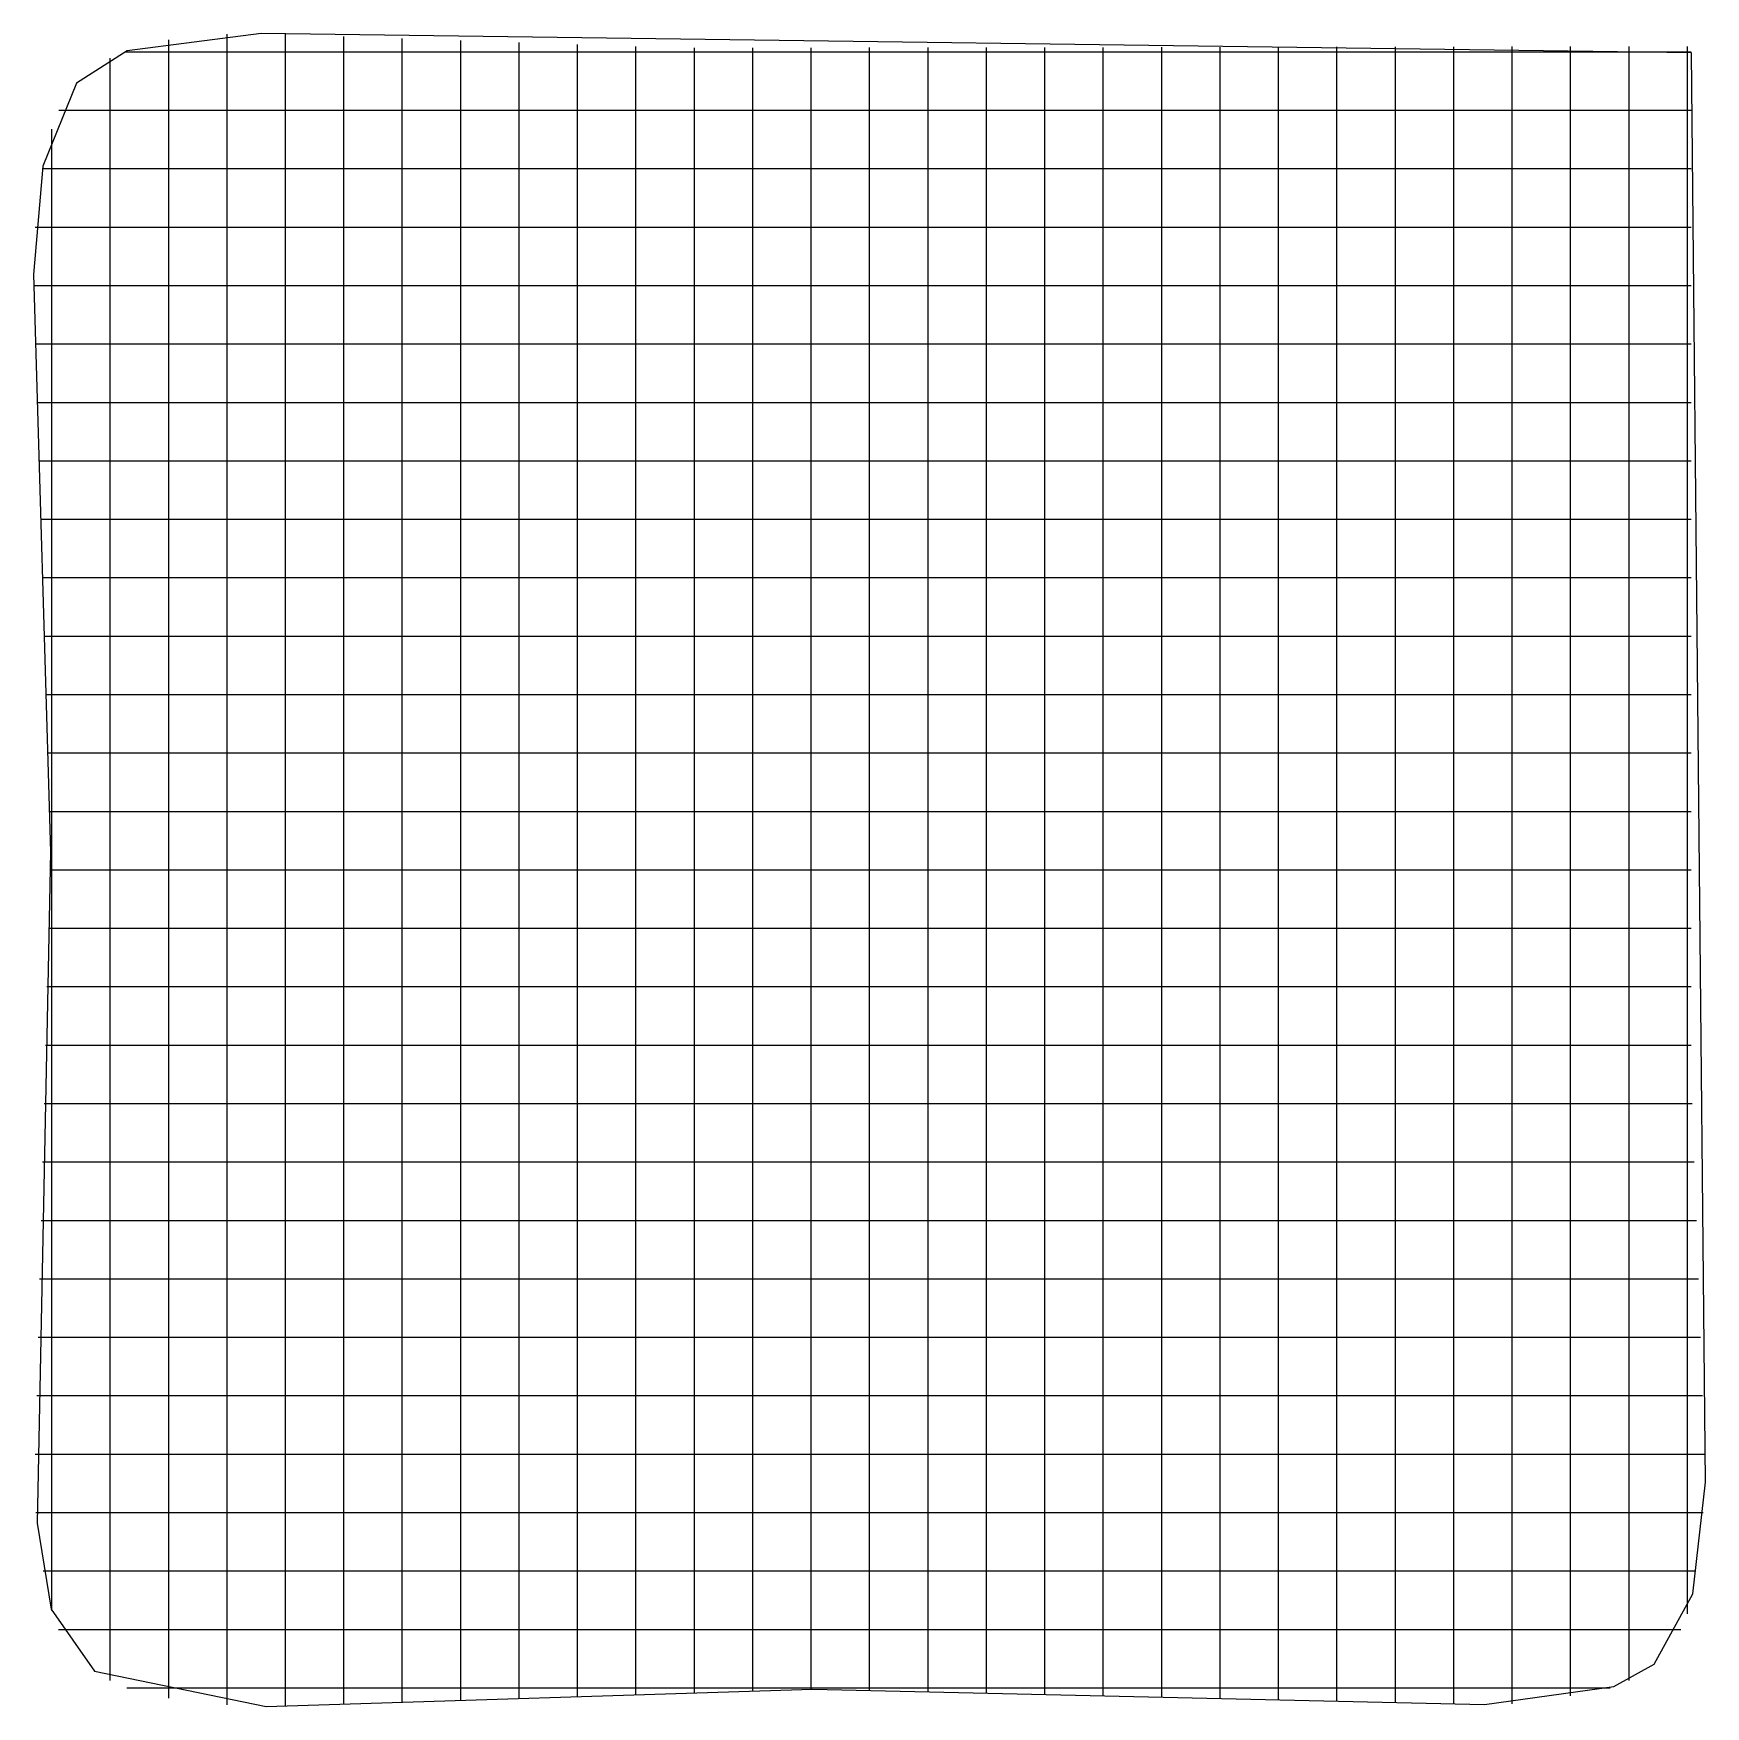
# Model space of a CAD drawing. Extents: x 0.4 to 14.7, y 0.4 to 14.7.
import ezdxf

# ---------------------------------------------------------------- set-up
doc = ezdxf.new("R2010")
doc.units = 0

msp = doc.modelspace()

# ---------------------------------------------------------------- linework, layer by layer
for p, q in [((2.383382, 14.748841), (1.238273, 14.599949)), ((2.383382, 14.748841), (1.238273, 14.599949)), ((14.62622, 14.58246), (2.383382, 14.748841)), ((14.62622, 14.58246), (2.383382, 14.748841)), ((1.592849, 14.530484), (1.592849, 14.695)), ((2.092849, 14.743), (2.092849, 14.743548)), ((2.092849, 14.578484), (2.092849, 14.743)), ((2.592849, 14.577484), (2.592849, 14.742)), ((3.092849, 14.559484), (3.092849, 14.724)), ((3.592849, 14.542484), (3.592849, 14.707)), ((4.092849, 14.689452), (4.092849, 14.69)), ((4.092849, 14.524935), (4.092849, 14.689452)), ((4.592849, 14.507484), (4.592849, 14.672)), ((5.092849, 14.490484), (5.092849, 14.655)), ((5.592849, 14.472484), (5.592849, 14.637)), ((6.092849, 14.460484), (6.092849, 14.625)), ((6.592849, 14.461484), (6.592849, 14.626)), ((7.092849, 14.462484), (7.092849, 14.627)), ((7.592849, 14.463484), (7.592849, 14.628)), ((8.092849, 14.463484), (8.092849, 14.628)), ((8.592849, 14.464484), (8.592849, 14.629)), ((9.092849, 14.465484), (9.092849, 14.63)), ((9.592849, 14.465484), (9.592849, 14.63)), ((10.092849, 14.466484), (10.092849, 14.631)), ((10.592849, 14.467484), (10.592849, 14.632)), ((11.092849, 14.468484), (11.092849, 14.633)), ((11.592849, 14.468484), (11.592849, 14.633)), ((12.092849, 14.469484), (12.092849, 14.634)), ((12.592849, 14.470484), (12.592849, 14.635)), ((13.092849, 14.635452), (13.092849, 14.636)), ((13.092849, 14.471484), (13.092849, 14.635452)), ((13.592849, 14.471484), (13.592849, 14.636)), ((14.092849, 14.472484), (14.092849, 14.637)), ((14.592849, 14.473484), (14.592849, 14.638)), ((1.238273, 14.599949), (0.804681, 14.322404)), ((1.238273, 14.599949), (0.804681, 14.322404)), ((1.092849, 14.536452), (1.092849, 14.537)), ((1.092849, 14.371935), (1.092849, 14.536452)), ((1.221, 14.592238), (1.385516, 14.592238)), ((1.221, 14.592238), (1.385516, 14.592238)), ((1.385516, 14.592238), (1.613581, 14.592238)), ((1.592849, 13.947452), (1.592849, 14.530484)), ((1.613581, 14.592238), (1.749065, 14.592238)), ((1.749065, 14.592238), (2.571645, 14.592238)), ((2.092849, 13.947581), (2.092849, 14.578484)), ((2.571645, 14.592238), (3.249065, 14.592238)), ((2.592849, 13.942968), (2.592849, 14.577484)), ((3.092849, 13.940323), (3.092849, 14.559484)), ((3.249065, 14.592238), (3.413581, 14.592238)), ((3.413581, 14.592238), (3.549065, 14.592238)), ((3.549065, 14.592238), (4.371645, 14.592238)), ((3.592849, 13.938226), (3.592849, 14.542484)), ((4.092849, 13.935129), (4.092849, 14.524935)), ((4.371645, 14.592238), (5.049065, 14.592238)), ((4.592849, 13.933032), (4.592849, 14.507484)), ((5.049065, 14.592238), (5.213581, 14.592238)), ((5.092849, 13.930935), (5.092849, 14.490484)), ((5.213581, 14.592238), (5.349065, 14.592238)), ((5.349065, 14.592238), (5.814097, 14.592238)), ((5.592849, 13.92829), (5.592849, 14.472484)), ((5.814097, 14.592238), (5.978613, 14.592238)), ((5.978613, 14.592238), (6.656032, 14.592238)), ((6.092849, 13.928935), (6.092849, 14.460484)), ((6.592849, 13.936258), (6.592849, 14.461484)), ((6.656032, 14.592238), (7.478613, 14.592238)), ((7.092849, 13.944032), (7.092849, 14.462484)), ((7.478613, 14.592238), (7.614097, 14.592238)), ((7.592849, 13.942774), (7.592849, 14.463484)), ((7.614097, 14.592238), (7.778613, 14.592238)), ((7.778613, 14.592238), (8.456032, 14.592238)), ((8.092849, 13.937355), (8.092849, 14.463484)), ((8.456032, 14.592238), (9.278613, 14.592238)), ((8.592849, 13.932484), (8.592849, 14.464484)), ((9.092849, 13.927613), (9.092849, 14.465484)), ((9.278613, 14.592238), (9.414097, 14.592238)), ((9.414097, 14.592238), (9.578613, 14.592238)), ((9.578613, 14.592238), (10.256032, 14.592238)), ((9.592849, 13.922194), (9.592849, 14.465484)), ((10.092849, 13.917323), (10.092849, 14.466484)), ((10.256032, 14.592238), (11.078613, 14.592238)), ((10.592849, 13.912452), (10.592849, 14.467484)), ((11.078613, 14.592238), (11.214097, 14.592238)), ((11.092849, 13.907581), (11.092849, 14.468484)), ((11.214097, 14.592238), (11.378613, 14.592238)), ((11.378613, 14.592238), (12.056032, 14.592238)), ((11.592849, 13.902161), (11.592849, 14.468484)), ((12.056032, 14.592238), (12.878613, 14.592238)), ((12.092849, 13.89729), (12.092849, 14.469484)), ((12.592849, 13.892419), (12.592849, 14.470484)), ((12.878613, 14.592238), (13.014097, 14.592238)), ((13.014097, 14.592238), (13.178613, 14.592238)), ((13.092849, 13.892968), (13.092849, 14.471484)), ((13.178613, 14.592238), (13.856032, 14.592238)), ((13.592849, 13.923677), (13.592849, 14.471484)), ((13.856032, 14.592238), (14.490516, 14.592238)), ((14.092849, 13.983387), (14.092849, 14.472484)), ((14.490516, 14.592238), (14.626, 14.592238)), ((14.592849, 14.242258), (14.592849, 14.473484)), ((14.747839, 2.350791), (14.62622, 14.58246)), ((14.747839, 2.350791), (14.62622, 14.58246)), ((0.804681, 14.322404), (0.514691, 13.613205)), ((0.804681, 14.322404), (0.514691, 13.613205)), ((1.092849, 13.928), (1.092849, 14.371935)), ((14.592849, 14.107226), (14.592849, 14.242258)), ((0.654, 14.092238), (0.818516, 14.092238)), ((0.654, 14.092238), (0.818516, 14.092238)), ((0.818516, 14.092238), (1.302645, 14.092238)), ((1.302645, 14.092238), (2.125226, 14.092238)), ((2.125226, 14.092238), (2.26071, 14.092238)), ((2.26071, 14.092238), (2.425226, 14.092238)), ((2.425226, 14.092238), (3.102645, 14.092238)), ((3.102645, 14.092238), (3.925226, 14.092238)), ((3.925226, 14.092238), (4.06071, 14.092238)), ((4.06071, 14.092238), (4.225226, 14.092238)), ((4.225226, 14.092238), (4.902645, 14.092238)), ((4.902645, 14.092238), (5.725226, 14.092238)), ((5.725226, 14.092238), (5.86071, 14.092238)), ((5.86071, 14.092238), (6.025226, 14.092238)), ((6.025226, 14.092238), (6.702645, 14.092238)), ((6.702645, 14.092238), (7.525226, 14.092238)), ((7.525226, 14.092238), (7.66071, 14.092238)), ((7.66071, 14.092238), (7.825226, 14.092238)), ((7.825226, 14.092238), (8.502645, 14.092238)), ((8.502645, 14.092238), (9.325226, 14.092238)), ((9.325226, 14.092238), (9.46071, 14.092238)), ((9.46071, 14.092238), (9.625226, 14.092238)), ((9.625226, 14.092238), (10.302645, 14.092238)), ((10.302645, 14.092238), (11.125226, 14.092238)), ((11.125226, 14.092238), (11.26071, 14.092238)), ((11.26071, 14.092238), (11.425226, 14.092238)), ((11.425226, 14.092238), (12.102645, 14.092238)), ((12.102645, 14.092238), (12.925226, 14.092238)), ((12.925226, 14.092238), (13.06071, 14.092238)), ((13.06071, 14.092238), (13.225226, 14.092238)), ((13.225226, 14.092238), (13.902645, 14.092238)), ((13.902645, 14.092238), (14.490516, 14.092238)), ((14.490516, 14.092238), (14.626, 14.092238)), ((14.592849, 13.284645), (14.592849, 14.107226)), ((0.592849, 13.89514), (0.592849, 13.929)), ((0.592849, 13.73058), (0.592849, 13.89514)), ((1.092849, 13.105419), (1.092849, 13.928)), ((1.592849, 13.124871), (1.592849, 13.947452)), ((2.092849, 13.125), (2.092849, 13.947581)), ((2.592849, 13.119839), (2.592849, 13.942968)), ((3.092849, 13.117742), (3.092849, 13.940323)), ((3.592849, 13.115645), (3.592849, 13.938226)), ((4.092849, 13.112548), (4.092849, 13.935129)), ((4.592849, 13.110452), (4.592849, 13.933032)), ((5.092849, 13.108355), (5.092849, 13.930935)), ((5.592849, 13.10571), (5.592849, 13.92829)), ((6.092849, 13.106355), (6.092849, 13.928935)), ((6.592849, 13.113677), (6.592849, 13.936258)), ((7.092849, 13.121452), (7.092849, 13.944032)), ((7.592849, 13.119645), (7.592849, 13.942774)), ((8.092849, 13.114774), (8.092849, 13.937355)), ((8.592849, 13.109903), (8.592849, 13.932484)), ((9.092849, 13.105032), (9.092849, 13.927613)), ((9.592849, 13.099613), (9.592849, 13.922194)), ((10.092849, 13.094742), (10.092849, 13.917323)), ((10.592849, 13.089871), (10.592849, 13.912452)), ((11.092849, 13.084452), (11.092849, 13.907581)), ((11.592849, 13.079581), (11.592849, 13.902161)), ((12.092849, 13.07471), (12.092849, 13.89729)), ((12.592849, 13.069839), (12.592849, 13.892419)), ((13.092849, 13.069839), (13.092849, 13.892968)), ((13.592849, 13.101097), (13.592849, 13.923677)), ((14.092849, 13.160806), (14.092849, 13.983387)), ((0.514691, 13.613205), (0.435381, 12.687405)), ((0.514691, 13.613205), (0.435381, 12.687405)), ((0.592849, 13.053194), (0.592849, 13.73058)), ((0.511, 13.592238), (0.675516, 13.592238)), ((0.511, 13.592238), (0.675516, 13.592238)), ((0.675516, 13.592238), (1.224226, 13.592238)), ((1.224226, 13.592238), (2.046806, 13.592238)), ((2.046806, 13.592238), (2.18229, 13.592238)), ((2.18229, 13.592238), (2.346806, 13.592238)), ((2.346806, 13.592238), (3.024226, 13.592238)), ((3.024226, 13.592238), (3.846806, 13.592238)), ((3.846806, 13.592238), (3.98229, 13.592238)), ((3.98229, 13.592238), (4.146806, 13.592238)), ((4.146806, 13.592238), (4.824226, 13.592238)), ((4.824226, 13.592238), (5.646806, 13.592238)), ((5.646806, 13.592238), (5.78229, 13.592238)), ((5.78229, 13.592238), (5.946806, 13.592238)), ((5.946806, 13.592238), (6.624226, 13.592238)), ((6.624226, 13.592238), (7.446806, 13.592238)), ((7.446806, 13.592238), (7.58229, 13.592238)), ((7.58229, 13.592238), (7.746806, 13.592238)), ((7.746806, 13.592238), (8.424226, 13.592238)), ((8.424226, 13.592238), (9.246806, 13.592238)), ((9.246806, 13.592238), (9.38229, 13.592238)), ((9.38229, 13.592238), (9.546806, 13.592238)), ((9.546806, 13.592238), (10.224226, 13.592238)), ((10.224226, 13.592238), (11.046806, 13.592238)), ((11.046806, 13.592238), (11.18229, 13.592238)), ((11.18229, 13.592238), (11.346806, 13.592238)), ((11.346806, 13.592238), (12.024226, 13.592238)), ((12.024226, 13.592238), (12.846806, 13.592238)), ((12.846806, 13.592238), (12.98229, 13.592238)), ((12.98229, 13.592238), (13.146806, 13.592238)), ((13.146806, 13.592238), (13.824226, 13.592238)), ((13.824226, 13.592238), (14.490516, 13.592238)), ((14.490516, 13.592238), (14.626, 13.592238)), ((14.592849, 12.606774), (14.592849, 13.284645)), ((0.451, 13.092238), (0.615516, 13.092238)), ((0.451, 13.092238), (0.615516, 13.092238)), ((0.592849, 12.230613), (0.592849, 13.053194)), ((0.615516, 13.092238), (1.191323, 13.092238)), ((1.092849, 12.969935), (1.092849, 13.105419)), ((1.191323, 13.092238), (2.013903, 13.092238)), ((1.592849, 12.989387), (1.592849, 13.124871)), ((2.013903, 13.092238), (2.149387, 13.092238)), ((2.092849, 12.989968), (2.092849, 13.125)), ((2.149387, 13.092238), (2.313903, 13.092238)), ((2.313903, 13.092238), (2.991323, 13.092238)), ((2.592849, 12.984355), (2.592849, 13.119839)), ((2.991323, 13.092238), (3.813903, 13.092238)), ((3.092849, 12.982258), (3.092849, 13.117742)), ((3.592849, 12.980161), (3.592849, 13.115645)), ((3.813903, 13.092238), (3.949387, 13.092238)), ((3.949387, 13.092238), (4.113903, 13.092238)), ((4.092849, 12.977516), (4.092849, 13.112548)), ((4.113903, 13.092238), (4.791323, 13.092238)), ((4.592849, 12.974968), (4.592849, 13.110452)), ((4.791323, 13.092238), (5.613903, 13.092238)), ((5.092849, 12.972871), (5.092849, 13.108355)), ((5.592849, 12.970226), (5.592849, 13.10571)), ((5.613903, 13.092238), (5.749387, 13.092238)), ((5.749387, 13.092238), (5.913903, 13.092238)), ((5.913903, 13.092238), (6.591323, 13.092238)), ((6.092849, 12.970871), (6.092849, 13.106355)), ((6.591323, 13.092238), (7.413903, 13.092238)), ((6.592849, 12.978645), (6.592849, 13.113677)), ((7.092849, 12.985968), (7.092849, 13.121452)), ((7.413903, 13.092238), (7.549387, 13.092238)), ((7.549387, 13.092238), (7.713903, 13.092238)), ((7.592849, 12.984161), (7.592849, 13.119645)), ((7.713903, 13.092238), (8.391323, 13.092238)), ((8.092849, 12.97929), (8.092849, 13.114774)), ((8.391323, 13.092238), (9.213903, 13.092238)), ((8.592849, 12.974419), (8.592849, 13.109903)), ((9.092849, 12.969548), (9.092849, 13.105032)), ((9.213903, 13.092238), (9.349387, 13.092238)), ((9.349387, 13.092238), (9.513903, 13.092238)), ((9.513903, 13.092238), (10.191323, 13.092238)), ((9.592849, 12.964129), (9.592849, 13.099613)), ((10.092849, 12.959258), (10.092849, 13.094742)), ((10.191323, 13.092238), (11.013903, 13.092238)), ((10.592849, 12.954387), (10.592849, 13.089871)), ((11.013903, 13.092238), (11.149387, 13.092238)), ((11.092849, 12.948968), (11.092849, 13.084452)), ((11.149387, 13.092238), (11.313903, 13.092238)), ((11.313903, 13.092238), (11.991323, 13.092238)), ((11.592849, 12.944097), (11.592849, 13.079581)), ((11.991323, 13.092238), (12.813903, 13.092238)), ((12.092849, 12.939226), (12.092849, 13.07471)), ((12.592849, 12.934355), (12.592849, 13.069839)), ((12.813903, 13.092238), (12.949387, 13.092238)), ((12.949387, 13.092238), (13.113903, 13.092238)), ((13.092849, 12.934355), (13.092849, 13.069839)), ((13.113903, 13.092238), (13.791323, 13.092238)), ((13.592849, 12.965613), (13.592849, 13.101097)), ((13.791323, 13.092238), (14.490516, 13.092238)), ((14.092849, 13.025323), (14.092849, 13.160806)), ((14.490516, 13.092238), (14.626, 13.092238)), ((1.092849, 12.805419), (1.092849, 12.969935)), ((1.592849, 12.824871), (1.592849, 12.989387)), ((2.092849, 12.825452), (2.092849, 12.989968)), ((2.592849, 12.820387), (2.592849, 12.984355)), ((3.092849, 12.817742), (3.092849, 12.982258)), ((3.592849, 12.815645), (3.592849, 12.980161)), ((4.092849, 12.813), (4.092849, 12.977516)), ((4.592849, 12.810452), (4.592849, 12.974968)), ((5.092849, 12.808355), (5.092849, 12.972871)), ((5.592849, 12.80571), (5.592849, 12.970226)), ((6.092849, 12.806355), (6.092849, 12.970871)), ((6.592849, 12.814129), (6.592849, 12.978645)), ((7.092849, 12.821452), (7.092849, 12.985968)), ((7.592849, 12.820194), (7.592849, 12.984161)), ((8.092849, 12.814774), (8.092849, 12.97929)), ((8.592849, 12.809903), (8.592849, 12.974419)), ((9.092849, 12.805032), (9.092849, 12.969548)), ((9.592849, 12.799613), (9.592849, 12.964129)), ((10.092849, 12.794742), (10.092849, 12.959258)), ((10.592849, 12.789871), (10.592849, 12.954387)), ((11.092849, 12.785), (11.092849, 12.948968)), ((11.592849, 12.779581), (11.592849, 12.944097)), ((12.092849, 12.77471), (12.092849, 12.939226)), ((12.592849, 12.769839), (12.592849, 12.934355)), ((13.092849, 12.770387), (13.092849, 12.934355)), ((13.592849, 12.801097), (13.592849, 12.965613)), ((14.092849, 12.860806), (14.092849, 13.025323)), ((1.092849, 12.128), (1.092849, 12.805419)), ((1.592849, 12.147452), (1.592849, 12.824871)), ((2.092849, 12.147581), (2.092849, 12.825452)), ((2.592849, 12.142968), (2.592849, 12.820387)), ((3.092849, 12.140323), (3.092849, 12.817742)), ((3.592849, 12.138226), (3.592849, 12.815645)), ((4.092849, 12.135129), (4.092849, 12.813)), ((4.592849, 12.133032), (4.592849, 12.810452)), ((5.092849, 12.130935), (5.092849, 12.808355)), ((5.592849, 12.12829), (5.592849, 12.80571)), ((6.092849, 12.128935), (6.092849, 12.806355)), ((6.592849, 12.136258), (6.592849, 12.814129)), ((7.092849, 12.144032), (7.092849, 12.821452)), ((7.592849, 12.142774), (7.592849, 12.820194)), ((8.092849, 12.137355), (8.092849, 12.814774)), ((8.592849, 12.132484), (8.592849, 12.809903)), ((9.092849, 12.127613), (9.092849, 12.805032)), ((9.592849, 12.122194), (9.592849, 12.799613)), ((10.092849, 12.117323), (10.092849, 12.794742)), ((10.592849, 12.112452), (10.592849, 12.789871)), ((11.092849, 12.107581), (11.092849, 12.785)), ((11.592849, 12.102161), (11.592849, 12.779581)), ((12.092849, 12.09729), (12.092849, 12.77471)), ((12.592849, 12.092419), (12.592849, 12.769839)), ((13.092849, 12.092968), (13.092849, 12.770387)), ((13.592849, 12.123677), (13.592849, 12.801097)), ((14.092849, 12.183387), (14.092849, 12.860806)), ((0.435381, 12.687405), (0.580454, 7.747052)), ((0.435381, 12.687405), (0.580454, 7.747052)), ((14.592849, 12.442258), (14.592849, 12.606774)), ((0.438, 12.592238), (0.602516, 12.592238)), ((0.438, 12.592238), (0.602516, 12.592238)), ((0.602516, 12.592238), (1.184194, 12.592238)), ((1.184194, 12.592238), (2.006774, 12.592238)), ((2.006774, 12.592238), (2.142258, 12.592238)), ((2.142258, 12.592238), (2.306774, 12.592238)), ((2.306774, 12.592238), (2.984194, 12.592238)), ((2.984194, 12.592238), (3.806774, 12.592238)), ((3.806774, 12.592238), (3.942258, 12.592238)), ((3.942258, 12.592238), (4.106774, 12.592238)), ((4.106774, 12.592238), (4.784194, 12.592238)), ((4.784194, 12.592238), (5.606774, 12.592238)), ((5.606774, 12.592238), (5.742258, 12.592238)), ((5.742258, 12.592238), (5.906774, 12.592238)), ((5.906774, 12.592238), (6.584194, 12.592238)), ((6.584194, 12.592238), (7.406774, 12.592238)), ((7.406774, 12.592238), (7.542258, 12.592238)), ((7.542258, 12.592238), (7.706774, 12.592238)), ((7.706774, 12.592238), (8.384194, 12.592238)), ((8.384194, 12.592238), (9.206774, 12.592238)), ((9.206774, 12.592238), (9.342258, 12.592238)), ((9.342258, 12.592238), (9.506774, 12.592238)), ((9.506774, 12.592238), (10.184194, 12.592238)), ((10.184194, 12.592238), (11.006774, 12.592238)), ((11.006774, 12.592238), (11.142258, 12.592238)), ((11.142258, 12.592238), (11.306774, 12.592238)), ((11.306774, 12.592238), (11.984194, 12.592238)), ((11.984194, 12.592238), (12.806774, 12.592238)), ((12.806774, 12.592238), (12.942258, 12.592238)), ((12.942258, 12.592238), (13.106774, 12.592238)), ((13.106774, 12.592238), (13.784194, 12.592238)), ((13.784194, 12.592238), (14.490516, 12.592238)), ((14.490516, 12.592238), (14.626, 12.592238)), ((14.592849, 12.307226), (14.592849, 12.442258)), ((0.592849, 12.095129), (0.592849, 12.230613)), ((14.092849, 11.360806), (14.092849, 12.183387)), ((14.592849, 11.484645), (14.592849, 12.307226)), ((0.453, 12.092238), (0.617516, 12.092238)), ((0.453, 12.092238), (0.617516, 12.092238)), ((0.592849, 11.930613), (0.592849, 12.095129)), ((0.617516, 12.092238), (1.192419, 12.092238)), ((1.092849, 11.305419), (1.092849, 12.128)), ((1.192419, 12.092238), (2.015, 12.092238)), ((1.592849, 11.324871), (1.592849, 12.147452)), ((2.015, 12.092238), (2.150484, 12.092238)), ((2.092849, 11.325), (2.092849, 12.147581)), ((2.150484, 12.092238), (2.315, 12.092238)), ((2.315, 12.092238), (2.992419, 12.092238)), ((2.592849, 11.319839), (2.592849, 12.142968)), ((2.992419, 12.092238), (3.815, 12.092238)), ((3.092849, 11.317742), (3.092849, 12.140323)), ((3.592849, 11.315645), (3.592849, 12.138226)), ((3.815, 12.092238), (3.950484, 12.092238)), ((3.950484, 12.092238), (4.115, 12.092238)), ((4.092849, 11.312548), (4.092849, 12.135129)), ((4.115, 12.092238), (4.792419, 12.092238)), ((4.592849, 11.310452), (4.592849, 12.133032)), ((4.792419, 12.092238), (5.615, 12.092238)), ((5.092849, 11.308355), (5.092849, 12.130935)), ((5.592849, 11.30571), (5.592849, 12.12829)), ((5.615, 12.092238), (5.750484, 12.092238)), ((5.750484, 12.092238), (5.915, 12.092238)), ((5.915, 12.092238), (6.592419, 12.092238)), ((6.092849, 11.306355), (6.092849, 12.128935)), ((6.592419, 12.092238), (7.415, 12.092238)), ((6.592849, 11.313677), (6.592849, 12.136258)), ((7.092849, 11.321452), (7.092849, 12.144032)), ((7.415, 12.092238), (7.550484, 12.092238)), ((7.550484, 12.092238), (7.715, 12.092238)), ((7.592849, 11.319645), (7.592849, 12.142774)), ((7.715, 12.092238), (8.392419, 12.092238)), ((8.092849, 11.314774), (8.092849, 12.137355)), ((8.392419, 12.092238), (9.215, 12.092238)), ((8.592849, 11.309903), (8.592849, 12.132484)), ((9.092849, 11.305032), (9.092849, 12.127613)), ((9.215, 12.092238), (9.350484, 12.092238)), ((9.350484, 12.092238), (9.515, 12.092238)), ((9.515, 12.092238), (10.192419, 12.092238)), ((9.592849, 11.299613), (9.592849, 12.122194)), ((10.092849, 11.294742), (10.092849, 12.117323)), ((10.192419, 12.092238), (11.015, 12.092238)), ((10.592849, 11.289871), (10.592849, 12.112452)), ((11.015, 12.092238), (11.150484, 12.092238)), ((11.092849, 11.284452), (11.092849, 12.107581)), ((11.150484, 12.092238), (11.315, 12.092238)), ((11.315, 12.092238), (11.992419, 12.092238)), ((11.592849, 11.279581), (11.592849, 12.102161)), ((11.992419, 12.092238), (12.815, 12.092238)), ((12.092849, 11.27471), (12.092849, 12.09729)), ((12.592849, 11.269839), (12.592849, 12.092419)), ((12.815, 12.092238), (12.950484, 12.092238)), ((12.950484, 12.092238), (13.115, 12.092238)), ((13.092849, 11.269839), (13.092849, 12.092968)), ((13.115, 12.092238), (13.792419, 12.092238)), ((13.592849, 11.301097), (13.592849, 12.123677)), ((13.792419, 12.092238), (14.490516, 12.092238)), ((14.490516, 12.092238), (14.626, 12.092238)), ((0.592849, 11.253194), (0.592849, 11.930613)), ((0.468, 11.592238), (0.632516, 11.592238)), ((0.468, 11.592238), (0.632516, 11.592238)), ((0.632516, 11.592238), (1.200645, 11.592238)), ((1.200645, 11.592238), (2.023226, 11.592238)), ((2.023226, 11.592238), (2.15871, 11.592238)), ((2.15871, 11.592238), (2.323226, 11.592238)), ((2.323226, 11.592238), (3.000645, 11.592238)), ((3.000645, 11.592238), (3.823226, 11.592238)), ((3.823226, 11.592238), (3.95871, 11.592238)), ((3.95871, 11.592238), (4.123226, 11.592238)), ((4.123226, 11.592238), (4.800645, 11.592238)), ((4.800645, 11.592238), (5.623226, 11.592238)), ((5.623226, 11.592238), (5.75871, 11.592238)), ((5.75871, 11.592238), (5.923226, 11.592238)), ((5.923226, 11.592238), (6.600645, 11.592238)), ((6.600645, 11.592238), (7.423226, 11.592238)), ((7.423226, 11.592238), (7.55871, 11.592238)), ((7.55871, 11.592238), (7.723226, 11.592238)), ((7.723226, 11.592238), (8.400645, 11.592238)), ((8.400645, 11.592238), (9.223226, 11.592238)), ((9.223226, 11.592238), (9.35871, 11.592238)), ((9.35871, 11.592238), (9.523226, 11.592238)), ((9.523226, 11.592238), (10.200645, 11.592238)), ((10.200645, 11.592238), (11.023226, 11.592238)), ((11.023226, 11.592238), (11.15871, 11.592238)), ((11.15871, 11.592238), (11.323226, 11.592238)), ((11.323226, 11.592238), (12.000645, 11.592238)), ((12.000645, 11.592238), (12.823226, 11.592238)), ((12.823226, 11.592238), (12.95871, 11.592238)), ((12.95871, 11.592238), (13.123226, 11.592238)), ((13.123226, 11.592238), (13.800645, 11.592238)), ((13.800645, 11.592238), (14.490516, 11.592238)), ((14.490516, 11.592238), (14.626, 11.592238)), ((14.592849, 10.806774), (14.592849, 11.484645)), ((1.592849, 11.189387), (1.592849, 11.324871)), ((2.092849, 11.189968), (2.092849, 11.325)), ((2.592849, 11.184355), (2.592849, 11.319839)), ((3.092849, 11.182258), (3.092849, 11.317742)), ((3.592849, 11.180161), (3.592849, 11.315645)), ((4.092849, 11.177516), (4.092849, 11.312548)), ((4.592849, 11.174968), (4.592849, 11.310452)), ((6.592849, 11.178645), (6.592849, 11.313677)), ((7.092849, 11.185968), (7.092849, 11.321452)), ((7.592849, 11.184161), (7.592849, 11.319645)), ((8.092849, 11.17929), (8.092849, 11.314774)), ((14.092849, 11.225323), (14.092849, 11.360806)), ((0.592849, 10.430613), (0.592849, 11.253194)), ((1.092849, 11.169935), (1.092849, 11.305419)), ((1.092849, 11.005419), (1.092849, 11.169935)), ((1.592849, 11.024871), (1.592849, 11.189387)), ((2.092849, 11.025452), (2.092849, 11.189968)), ((2.592849, 11.020387), (2.592849, 11.184355)), ((3.092849, 11.017742), (3.092849, 11.182258)), ((3.592849, 11.015645), (3.592849, 11.180161)), ((4.092849, 11.013), (4.092849, 11.177516)), ((4.592849, 11.010452), (4.592849, 11.174968)), ((5.092849, 11.172871), (5.092849, 11.308355)), ((5.092849, 11.008355), (5.092849, 11.172871)), ((5.592849, 11.170226), (5.592849, 11.30571)), ((5.592849, 11.00571), (5.592849, 11.170226)), ((6.092849, 11.170871), (6.092849, 11.306355)), ((6.092849, 11.006355), (6.092849, 11.170871)), ((6.592849, 11.014129), (6.592849, 11.178645)), ((7.092849, 11.021452), (7.092849, 11.185968)), ((7.592849, 11.020194), (7.592849, 11.184161)), ((8.092849, 11.014774), (8.092849, 11.17929)), ((8.592849, 11.174419), (8.592849, 11.309903)), ((8.592849, 11.009903), (8.592849, 11.174419)), ((9.092849, 11.169548), (9.092849, 11.305032)), ((9.092849, 11.005032), (9.092849, 11.169548)), ((9.592849, 11.164129), (9.592849, 11.299613)), ((10.092849, 11.159258), (10.092849, 11.294742)), ((10.592849, 11.154387), (10.592849, 11.289871)), ((11.092849, 11.148968), (11.092849, 11.284452)), ((11.592849, 11.144097), (11.592849, 11.279581)), ((12.092849, 11.139226), (12.092849, 11.27471)), ((12.592849, 11.134355), (12.592849, 11.269839)), ((13.092849, 11.134355), (13.092849, 11.269839)), ((13.592849, 11.165613), (13.592849, 11.301097)), ((14.092849, 11.060806), (14.092849, 11.225323)), ((0.484, 11.092238), (0.648516, 11.092238)), ((0.484, 11.092238), (0.648516, 11.092238)), ((0.648516, 11.092238), (1.209419, 11.092238)), ((1.209419, 11.092238), (2.032, 11.092238)), ((1.592849, 10.347452), (1.592849, 11.024871)), ((2.032, 11.092238), (2.167484, 11.092238)), ((2.092849, 10.347581), (2.092849, 11.025452)), ((2.167484, 11.092238), (2.332, 11.092238)), ((2.332, 11.092238), (3.009419, 11.092238)), ((3.009419, 11.092238), (3.832, 11.092238)), ((3.832, 11.092238), (3.967484, 11.092238)), ((3.967484, 11.092238), (4.132, 11.092238)), ((4.132, 11.092238), (4.809419, 11.092238)), ((4.809419, 11.092238), (5.632, 11.092238)), ((5.632, 11.092238), (5.767484, 11.092238)), ((5.767484, 11.092238), (5.932, 11.092238)), ((5.932, 11.092238), (6.609419, 11.092238)), ((6.609419, 11.092238), (7.432, 11.092238)), ((7.432, 11.092238), (7.567484, 11.092238)), ((7.567484, 11.092238), (7.732, 11.092238)), ((7.732, 11.092238), (8.409419, 11.092238)), ((8.409419, 11.092238), (9.232, 11.092238)), ((9.232, 11.092238), (9.367484, 11.092238)), ((9.367484, 11.092238), (9.532, 11.092238)), ((9.532, 11.092238), (10.209419, 11.092238)), ((9.592849, 10.999613), (9.592849, 11.164129)), ((10.092849, 10.994742), (10.092849, 11.159258)), ((10.209419, 11.092238), (11.032, 11.092238)), ((10.592849, 10.989871), (10.592849, 11.154387)), ((11.032, 11.092238), (11.167484, 11.092238)), ((11.092849, 10.985), (11.092849, 11.148968)), ((11.167484, 11.092238), (11.332, 11.092238)), ((11.332, 11.092238), (12.009419, 11.092238)), ((11.592849, 10.979581), (11.592849, 11.144097)), ((12.009419, 11.092238), (12.832, 11.092238)), ((12.092849, 10.97471), (12.092849, 11.139226)), ((12.592849, 10.969839), (12.592849, 11.134355)), ((12.832, 11.092238), (12.967484, 11.092238)), ((12.967484, 11.092238), (13.132, 11.092238)), ((13.092849, 10.970387), (13.092849, 11.134355)), ((13.132, 11.092238), (13.809419, 11.092238)), ((13.592849, 11.001097), (13.592849, 11.165613)), ((13.809419, 11.092238), (14.490516, 11.092238)), ((14.092849, 10.383387), (14.092849, 11.060806)), ((14.490516, 11.092238), (14.626, 11.092238)), ((1.092849, 10.328), (1.092849, 11.005419)), ((2.592849, 10.342968), (2.592849, 11.020387)), ((3.092849, 10.340323), (3.092849, 11.017742)), ((3.592849, 10.338226), (3.592849, 11.015645)), ((4.092849, 10.335129), (4.092849, 11.013)), ((4.592849, 10.333032), (4.592849, 11.010452)), ((5.092849, 10.330935), (5.092849, 11.008355)), ((5.592849, 10.32829), (5.592849, 11.00571)), ((6.092849, 10.328935), (6.092849, 11.006355)), ((6.592849, 10.336258), (6.592849, 11.014129)), ((7.092849, 10.344032), (7.092849, 11.021452)), ((7.592849, 10.342774), (7.592849, 11.020194)), ((8.092849, 10.337355), (8.092849, 11.014774)), ((8.592849, 10.332484), (8.592849, 11.009903)), ((9.092849, 10.327613), (9.092849, 11.005032)), ((9.592849, 10.322194), (9.592849, 10.999613)), ((10.092849, 10.317323), (10.092849, 10.994742)), ((10.592849, 10.312452), (10.592849, 10.989871)), ((11.092849, 10.307581), (11.092849, 10.985)), ((11.592849, 10.302161), (11.592849, 10.979581)), ((12.092849, 10.29729), (12.092849, 10.97471)), ((12.592849, 10.292419), (12.592849, 10.969839)), ((13.092849, 10.292968), (13.092849, 10.970387)), ((13.592849, 10.323677), (13.592849, 11.001097)), ((14.592849, 10.642258), (14.592849, 10.806774)), ((14.592849, 10.507226), (14.592849, 10.642258)), ((0.499, 10.592238), (0.663516, 10.592238)), ((0.499, 10.592238), (0.663516, 10.592238)), ((0.663516, 10.592238), (1.217645, 10.592238)), ((1.217645, 10.592238), (2.040226, 10.592238)), ((2.040226, 10.592238), (2.17571, 10.592238)), ((2.17571, 10.592238), (2.340226, 10.592238)), ((2.340226, 10.592238), (3.017645, 10.592238)), ((3.017645, 10.592238), (3.840226, 10.592238)), ((3.840226, 10.592238), (3.97571, 10.592238)), ((3.97571, 10.592238), (4.140226, 10.592238)), ((4.140226, 10.592238), (4.817645, 10.592238)), ((4.817645, 10.592238), (5.640226, 10.592238)), ((5.640226, 10.592238), (5.77571, 10.592238)), ((5.77571, 10.592238), (5.940226, 10.592238)), ((5.940226, 10.592238), (6.617645, 10.592238)), ((6.617645, 10.592238), (7.440226, 10.592238)), ((7.440226, 10.592238), (7.57571, 10.592238)), ((7.57571, 10.592238), (7.740226, 10.592238)), ((7.740226, 10.592238), (8.417645, 10.592238)), ((8.417645, 10.592238), (9.240226, 10.592238)), ((9.240226, 10.592238), (9.37571, 10.592238)), ((9.37571, 10.592238), (9.540226, 10.592238)), ((9.540226, 10.592238), (10.217645, 10.592238)), ((10.217645, 10.592238), (11.040226, 10.592238)), ((11.040226, 10.592238), (11.17571, 10.592238)), ((11.17571, 10.592238), (11.340226, 10.592238)), ((11.340226, 10.592238), (12.017645, 10.592238)), ((12.017645, 10.592238), (12.840226, 10.592238)), ((12.840226, 10.592238), (12.97571, 10.592238)), ((12.97571, 10.592238), (13.140226, 10.592238)), ((13.140226, 10.592238), (13.817645, 10.592238)), ((13.817645, 10.592238), (14.490516, 10.592238)), ((14.490516, 10.592238), (14.626, 10.592238)), ((14.592849, 9.684645), (14.592849, 10.507226)), ((0.592849, 10.295129), (0.592849, 10.430613)), ((1.092849, 9.505419), (1.092849, 10.328)), ((1.592849, 9.524871), (1.592849, 10.347452)), ((2.092849, 9.525), (2.092849, 10.347581)), ((2.592849, 9.519839), (2.592849, 10.342968)), ((3.092849, 9.517742), (3.092849, 10.340323)), ((3.592849, 9.515645), (3.592849, 10.338226)), ((4.092849, 9.512548), (4.092849, 10.335129)), ((4.592849, 9.510452), (4.592849, 10.333032)), ((5.092849, 9.508355), (5.092849, 10.330935)), ((5.592849, 9.50571), (5.592849, 10.32829)), ((6.092849, 9.506355), (6.092849, 10.328935)), ((6.592849, 9.513677), (6.592849, 10.336258)), ((7.092849, 9.521452), (7.092849, 10.344032)), ((7.592849, 9.519645), (7.592849, 10.342774)), ((8.092849, 9.514774), (8.092849, 10.337355)), ((8.592849, 9.509903), (8.592849, 10.332484)), ((9.092849, 9.505032), (9.092849, 10.327613)), ((9.592849, 9.499613), (9.592849, 10.322194)), ((10.092849, 9.494742), (10.092849, 10.317323)), ((10.592849, 9.489871), (10.592849, 10.312452)), ((13.592849, 9.501097), (13.592849, 10.323677)), ((14.092849, 9.560806), (14.092849, 10.383387)), ((0.592849, 10.130613), (0.592849, 10.295129)), ((11.092849, 9.484452), (11.092849, 10.307581)), ((11.592849, 9.479581), (11.592849, 10.302161)), ((12.092849, 9.47471), (12.092849, 10.29729)), ((12.592849, 9.469839), (12.592849, 10.292419)), ((13.092849, 9.469839), (13.092849, 10.292968)), ((0.514, 10.092238), (0.678516, 10.092238)), ((0.514, 10.092238), (0.678516, 10.092238)), ((0.592849, 9.453194), (0.592849, 10.130613)), ((0.678516, 10.092238), (1.225871, 10.092238)), ((1.225871, 10.092238), (2.048452, 10.092238)), ((2.048452, 10.092238), (2.183935, 10.092238)), ((2.183935, 10.092238), (2.348452, 10.092238)), ((2.348452, 10.092238), (3.025871, 10.092238)), ((3.025871, 10.092238), (3.848452, 10.092238)), ((3.848452, 10.092238), (3.983935, 10.092238)), ((3.983935, 10.092238), (4.148452, 10.092238)), ((4.148452, 10.092238), (4.825871, 10.092238)), ((4.825871, 10.092238), (5.648452, 10.092238)), ((5.648452, 10.092238), (5.783935, 10.092238)), ((5.783935, 10.092238), (5.948452, 10.092238)), ((5.948452, 10.092238), (6.625871, 10.092238)), ((6.625871, 10.092238), (7.448452, 10.092238)), ((7.448452, 10.092238), (7.583935, 10.092238)), ((7.583935, 10.092238), (7.748452, 10.092238)), ((7.748452, 10.092238), (8.425871, 10.092238)), ((8.425871, 10.092238), (9.248452, 10.092238)), ((9.248452, 10.092238), (9.383935, 10.092238)), ((9.383935, 10.092238), (9.548452, 10.092238)), ((9.548452, 10.092238), (10.225871, 10.092238)), ((10.225871, 10.092238), (11.048452, 10.092238)), ((11.048452, 10.092238), (11.183935, 10.092238)), ((11.183935, 10.092238), (11.348452, 10.092238)), ((11.348452, 10.092238), (12.025871, 10.092238)), ((12.025871, 10.092238), (12.848452, 10.092238)), ((12.848452, 10.092238), (12.983935, 10.092238)), ((12.983935, 10.092238), (13.148452, 10.092238)), ((13.148452, 10.092238), (13.825871, 10.092238)), ((13.825871, 10.092238), (14.490516, 10.092238)), ((14.490516, 10.092238), (14.626, 10.092238)), ((14.592849, 9.006774), (14.592849, 9.684645)), ((0.529, 9.592238), (0.693516, 9.592238)), ((0.529, 9.592238), (0.693516, 9.592238)), ((0.592849, 8.630613), (0.592849, 9.453194)), ((0.693516, 9.592238), (1.234097, 9.592238)), ((1.092849, 9.369935), (1.092849, 9.505419)), ((1.234097, 9.592238), (2.057226, 9.592238)), ((1.592849, 9.389387), (1.592849, 9.524871)), ((2.057226, 9.592238), (2.19271, 9.592238)), ((2.092849, 9.389968), (2.092849, 9.525)), ((2.19271, 9.592238), (2.356677, 9.592238)), ((2.356677, 9.592238), (3.034097, 9.592238)), ((2.592849, 9.384355), (2.592849, 9.519839)), ((3.034097, 9.592238), (3.857226, 9.592238)), ((3.092849, 9.382258), (3.092849, 9.517742)), ((3.592849, 9.380161), (3.592849, 9.515645)), ((3.857226, 9.592238), (3.99271, 9.592238)), ((3.99271, 9.592238), (4.156677, 9.592238)), ((4.092849, 9.377516), (4.092849, 9.512548)), ((4.156677, 9.592238), (4.834097, 9.592238)), ((4.592849, 9.374968), (4.592849, 9.510452)), ((4.834097, 9.592238), (5.657226, 9.592238)), ((5.092849, 9.372871), (5.092849, 9.508355)), ((5.592849, 9.370226), (5.592849, 9.50571)), ((5.657226, 9.592238), (5.79271, 9.592238)), ((5.79271, 9.592238), (5.956677, 9.592238)), ((5.956677, 9.592238), (6.634097, 9.592238)), ((6.092849, 9.370871), (6.092849, 9.506355)), ((6.592849, 9.378645), (6.592849, 9.513677)), ((6.634097, 9.592238), (7.457226, 9.592238)), ((7.092849, 9.385968), (7.092849, 9.521452)), ((7.457226, 9.592238), (7.59271, 9.592238)), ((7.59271, 9.592238), (7.756677, 9.592238)), ((7.592849, 9.384161), (7.592849, 9.519645)), ((7.756677, 9.592238), (8.434097, 9.592238)), ((8.092849, 9.37929), (8.092849, 9.514774)), ((8.434097, 9.592238), (9.257226, 9.592238)), ((8.592849, 9.374419), (8.592849, 9.509903)), ((9.092849, 9.369548), (9.092849, 9.505032)), ((9.257226, 9.592238), (9.39271, 9.592238)), ((9.39271, 9.592238), (9.556677, 9.592238)), ((9.556677, 9.592238), (10.234097, 9.592238)), ((9.592849, 9.364129), (9.592849, 9.499613)), ((10.092849, 9.359258), (10.092849, 9.494742)), ((10.234097, 9.592238), (11.057226, 9.592238)), ((10.592849, 9.354387), (10.592849, 9.489871)), ((11.057226, 9.592238), (11.19271, 9.592238)), ((11.092849, 9.348968), (11.092849, 9.484452)), ((11.19271, 9.592238), (11.356677, 9.592238)), ((11.356677, 9.592238), (12.034097, 9.592238)), ((11.592849, 9.344097), (11.592849, 9.479581)), ((12.034097, 9.592238), (12.857226, 9.592238)), ((12.092849, 9.339226), (12.092849, 9.47471)), ((12.592849, 9.334355), (12.592849, 9.469839)), ((12.857226, 9.592238), (12.99271, 9.592238)), ((12.99271, 9.592238), (13.156677, 9.592238)), ((13.092849, 9.334355), (13.092849, 9.469839)), ((13.156677, 9.592238), (13.834097, 9.592238)), ((13.592849, 9.365613), (13.592849, 9.501097)), ((13.834097, 9.592238), (14.490516, 9.592238)), ((14.092849, 9.425323), (14.092849, 9.560806)), ((14.490516, 9.592238), (14.626, 9.592238)), ((1.092849, 9.205419), (1.092849, 9.369935)), ((1.592849, 9.224871), (1.592849, 9.389387)), ((2.092849, 9.225452), (2.092849, 9.389968)), ((2.592849, 9.220387), (2.592849, 9.384355)), ((3.092849, 9.217742), (3.092849, 9.382258)), ((3.592849, 9.215645), (3.592849, 9.380161)), ((4.092849, 9.213), (4.092849, 9.377516)), ((4.592849, 9.210452), (4.592849, 9.374968)), ((5.092849, 9.208355), (5.092849, 9.372871)), ((5.592849, 9.20571), (5.592849, 9.370226)), ((6.092849, 9.206355), (6.092849, 9.370871)), ((6.592849, 9.214129), (6.592849, 9.378645)), ((7.092849, 9.221452), (7.092849, 9.385968)), ((7.592849, 9.220194), (7.592849, 9.384161)), ((8.092849, 9.214774), (8.092849, 9.37929)), ((8.592849, 9.209903), (8.592849, 9.374419)), ((9.092849, 9.205032), (9.092849, 9.369548)), ((9.592849, 9.199613), (9.592849, 9.364129)), ((10.092849, 9.194742), (10.092849, 9.359258)), ((10.592849, 9.189871), (10.592849, 9.354387)), ((11.092849, 9.185), (11.092849, 9.348968)), ((11.592849, 9.179581), (11.592849, 9.344097)), ((12.092849, 9.17471), (12.092849, 9.339226)), ((12.592849, 9.169839), (12.592849, 9.334355)), ((13.092849, 9.170387), (13.092849, 9.334355)), ((13.592849, 9.201097), (13.592849, 9.365613)), ((14.092849, 9.260806), (14.092849, 9.425323)), ((1.092849, 8.528), (1.092849, 9.205419)), ((1.592849, 8.547452), (1.592849, 9.224871)), ((2.092849, 8.547581), (2.092849, 9.225452)), ((2.592849, 8.542968), (2.592849, 9.220387)), ((3.092849, 8.540323), (3.092849, 9.217742)), ((3.592849, 8.538226), (3.592849, 9.215645)), ((4.092849, 8.535129), (4.092849, 9.213)), ((4.592849, 8.533032), (4.592849, 9.210452)), ((5.092849, 8.530935), (5.092849, 9.208355)), ((5.592849, 8.52829), (5.592849, 9.20571)), ((6.092849, 8.528935), (6.092849, 9.206355)), ((6.592849, 8.536258), (6.592849, 9.214129)), ((7.092849, 8.544032), (7.092849, 9.221452)), ((7.592849, 8.542774), (7.592849, 9.220194)), ((8.092849, 8.537355), (8.092849, 9.214774)), ((8.592849, 8.532484), (8.592849, 9.209903)), ((9.092849, 8.527613), (9.092849, 9.205032)), ((9.592849, 8.522194), (9.592849, 9.199613)), ((10.092849, 8.517323), (10.092849, 9.194742)), ((10.592849, 8.512452), (10.592849, 9.189871)), ((11.092849, 8.507581), (11.092849, 9.185)), ((11.592849, 8.502161), (11.592849, 9.179581)), ((12.092849, 8.49729), (12.092849, 9.17471)), ((12.592849, 8.492419), (12.592849, 9.169839)), ((13.092849, 8.492968), (13.092849, 9.170387)), ((13.592849, 8.523677), (13.592849, 9.201097)), ((14.092849, 8.583387), (14.092849, 9.260806)), ((0.545, 9.092238), (0.709516, 9.092238)), ((0.545, 9.092238), (0.709516, 9.092238)), ((0.709516, 9.092238), (1.242871, 9.092238)), ((1.242871, 9.092238), (2.065452, 9.092238)), ((2.065452, 9.092238), (2.200935, 9.092238)), ((2.200935, 9.092238), (2.365452, 9.092238)), ((2.365452, 9.092238), (3.042871, 9.092238)), ((3.042871, 9.092238), (3.865452, 9.092238)), ((3.865452, 9.092238), (4.000935, 9.092238)), ((4.000935, 9.092238), (4.165452, 9.092238)), ((4.165452, 9.092238), (4.842871, 9.092238)), ((4.842871, 9.092238), (5.665452, 9.092238)), ((5.665452, 9.092238), (5.800935, 9.092238)), ((5.800935, 9.092238), (5.965452, 9.092238)), ((5.965452, 9.092238), (6.642871, 9.092238)), ((6.642871, 9.092238), (7.465452, 9.092238)), ((7.465452, 9.092238), (7.600935, 9.092238)), ((7.600935, 9.092238), (7.765452, 9.092238)), ((7.765452, 9.092238), (8.442871, 9.092238)), ((8.442871, 9.092238), (9.265452, 9.092238)), ((9.265452, 9.092238), (9.400935, 9.092238)), ((9.400935, 9.092238), (9.565452, 9.092238)), ((9.565452, 9.092238), (10.242871, 9.092238)), ((10.242871, 9.092238), (11.065452, 9.092238)), ((11.065452, 9.092238), (11.200935, 9.092238)), ((11.200935, 9.092238), (11.365452, 9.092238)), ((11.365452, 9.092238), (12.042871, 9.092238)), ((12.042871, 9.092238), (12.865452, 9.092238)), ((12.865452, 9.092238), (13.000935, 9.092238)), ((13.000935, 9.092238), (13.165452, 9.092238)), ((13.165452, 9.092238), (13.842871, 9.092238)), ((13.842871, 9.092238), (14.490516, 9.092238)), ((14.490516, 9.092238), (14.626, 9.092238)), ((14.592849, 8.842258), (14.592849, 9.006774)), ((14.592849, 8.707226), (14.592849, 8.842258)), ((0.56, 8.592238), (0.724516, 8.592238)), ((0.56, 8.592238), (0.724516, 8.592238)), ((0.592849, 8.495129), (0.592849, 8.630613)), ((0.724516, 8.592238), (1.251097, 8.592238)), ((1.251097, 8.592238), (2.073677, 8.592238)), ((2.073677, 8.592238), (2.209161, 8.592238)), ((2.209161, 8.592238), (2.373677, 8.592238)), ((2.373677, 8.592238), (3.051097, 8.592238)), ((3.051097, 8.592238), (3.873677, 8.592238)), ((3.873677, 8.592238), (4.009161, 8.592238)), ((4.009161, 8.592238), (4.173677, 8.592238)), ((4.173677, 8.592238), (4.851097, 8.592238)), ((4.851097, 8.592238), (5.673677, 8.592238)), ((5.673677, 8.592238), (5.809161, 8.592238)), ((5.809161, 8.592238), (5.973677, 8.592238)), ((5.973677, 8.592238), (6.651097, 8.592238)), ((6.651097, 8.592238), (7.473677, 8.592238)), ((7.473677, 8.592238), (7.609161, 8.592238)), ((7.609161, 8.592238), (7.773677, 8.592238)), ((7.773677, 8.592238), (8.451097, 8.592238)), ((8.451097, 8.592238), (9.273677, 8.592238)), ((9.273677, 8.592238), (9.409161, 8.592238)), ((9.409161, 8.592238), (9.573677, 8.592238)), ((9.573677, 8.592238), (10.251097, 8.592238)), ((10.251097, 8.592238), (11.073677, 8.592238)), ((11.073677, 8.592238), (11.209161, 8.592238)), ((11.209161, 8.592238), (11.373677, 8.592238)), ((11.373677, 8.592238), (12.051097, 8.592238)), ((12.051097, 8.592238), (12.873677, 8.592238)), ((12.873677, 8.592238), (13.009161, 8.592238)), ((13.009161, 8.592238), (13.173677, 8.592238)), ((13.173677, 8.592238), (13.851097, 8.592238)), ((13.851097, 8.592238), (14.490516, 8.592238)), ((14.490516, 8.592238), (14.626, 8.592238)), ((14.592849, 7.884645), (14.592849, 8.707226)), ((0.592849, 8.330613), (0.592849, 8.495129)), ((1.092849, 7.705419), (1.092849, 8.528)), ((1.592849, 7.724871), (1.592849, 8.547452)), ((2.092849, 7.725), (2.092849, 8.547581)), ((2.592849, 7.719839), (2.592849, 8.542968)), ((3.092849, 7.717742), (3.092849, 8.540323)), ((3.592849, 7.715645), (3.592849, 8.538226)), ((4.092849, 7.712548), (4.092849, 8.535129)), ((4.592849, 7.710452), (4.592849, 8.533032)), ((5.092849, 7.708355), (5.092849, 8.530935)), ((5.592849, 7.70571), (5.592849, 8.52829)), ((6.092849, 7.706355), (6.092849, 8.528935)), ((6.592849, 7.713677), (6.592849, 8.536258)), ((7.092849, 7.721452), (7.092849, 8.544032)), ((7.592849, 7.719645), (7.592849, 8.542774)), ((8.092849, 7.714774), (8.092849, 8.537355)), ((8.592849, 7.709903), (8.592849, 8.532484)), ((9.092849, 7.705032), (9.092849, 8.527613)), ((9.592849, 7.699613), (9.592849, 8.522194)), ((10.092849, 7.694742), (10.092849, 8.517323)), ((10.592849, 7.689871), (10.592849, 8.512452)), ((11.092849, 7.684452), (11.092849, 8.507581)), ((11.592849, 7.679581), (11.592849, 8.502161)), ((12.092849, 7.67471), (12.092849, 8.49729)), ((12.592849, 7.669839), (12.592849, 8.492419)), ((13.092849, 7.669839), (13.092849, 8.492968)), ((13.592849, 7.701097), (13.592849, 8.523677)), ((14.092849, 7.760806), (14.092849, 8.583387)), ((0.592849, 7.653194), (0.592849, 8.330613)), ((0.575, 8.092238), (0.739516, 8.092238)), ((0.575, 8.092238), (0.739516, 8.092238)), ((0.739516, 8.092238), (1.259323, 8.092238)), ((1.259323, 8.092238), (2.082452, 8.092238)), ((2.082452, 8.092238), (2.217935, 8.092238)), ((2.217935, 8.092238), (2.381903, 8.092238)), ((2.381903, 8.092238), (3.059323, 8.092238)), ((3.059323, 8.092238), (3.882452, 8.092238)), ((3.882452, 8.092238), (4.017935, 8.092238)), ((4.017935, 8.092238), (4.181903, 8.092238)), ((4.181903, 8.092238), (4.859323, 8.092238)), ((4.859323, 8.092238), (5.682452, 8.092238)), ((5.682452, 8.092238), (5.817935, 8.092238)), ((5.817935, 8.092238), (5.981903, 8.092238)), ((5.981903, 8.092238), (6.659323, 8.092238)), ((6.659323, 8.092238), (7.482452, 8.092238)), ((7.482452, 8.092238), (7.617935, 8.092238)), ((7.617935, 8.092238), (7.781903, 8.092238)), ((7.781903, 8.092238), (8.459323, 8.092238)), ((8.459323, 8.092238), (9.282452, 8.092238)), ((9.282452, 8.092238), (9.417935, 8.092238)), ((9.417935, 8.092238), (9.581903, 8.092238)), ((9.581903, 8.092238), (10.259323, 8.092238)), ((10.259323, 8.092238), (11.082452, 8.092238)), ((11.082452, 8.092238), (11.217935, 8.092238)), ((11.217935, 8.092238), (11.381903, 8.092238)), ((11.381903, 8.092238), (12.059323, 8.092238)), ((12.059323, 8.092238), (12.882452, 8.092238)), ((12.882452, 8.092238), (13.017935, 8.092238)), ((13.017935, 8.092238), (13.181903, 8.092238)), ((13.181903, 8.092238), (13.859323, 8.092238)), ((13.859323, 8.092238), (14.490516, 8.092238)), ((14.490516, 8.092238), (14.626, 8.092238)), ((14.592849, 7.206774), (14.592849, 7.884645)), ((0.580454, 7.747052), (0.467521, 2.001796)), ((0.580454, 7.747052), (0.467521, 2.001796)), ((14.092849, 7.625323), (14.092849, 7.760806)), ((0.576, 7.592238), (0.576548, 7.592238)), ((0.576, 7.592238), (0.576548, 7.592238)), ((0.576548, 7.592238), (0.740516, 7.592238)), ((0.592849, 6.830613), (0.592849, 7.653194)), ((0.740516, 7.592238), (1.259871, 7.592238)), ((1.092849, 7.569935), (1.092849, 7.705419)), ((1.259871, 7.592238), (2.083, 7.592238)), ((1.592849, 7.589387), (1.592849, 7.724871)), ((1.592849, 7.424871), (1.592849, 7.589387)), ((2.083, 7.592238), (2.218484, 7.592238)), ((2.092849, 7.589968), (2.092849, 7.725)), ((2.092849, 7.425452), (2.092849, 7.589968)), ((2.218484, 7.592238), (2.382452, 7.592238)), ((2.382452, 7.592238), (3.059871, 7.592238)), ((2.592849, 7.584355), (2.592849, 7.719839)), ((3.059871, 7.592238), (3.883, 7.592238)), ((3.092849, 7.582258), (3.092849, 7.717742)), ((3.592849, 7.580161), (3.592849, 7.715645)), ((3.883, 7.592238), (4.018484, 7.592238)), ((4.018484, 7.592238), (4.182452, 7.592238)), ((4.092849, 7.577516), (4.092849, 7.712548)), ((4.182452, 7.592238), (4.859871, 7.592238)), ((4.592849, 7.574968), (4.592849, 7.710452)), ((4.859871, 7.592238), (5.683, 7.592238)), ((5.092849, 7.572871), (5.092849, 7.708355)), ((5.592849, 7.570226), (5.592849, 7.70571)), ((5.683, 7.592238), (5.818484, 7.592238)), ((5.818484, 7.592238), (5.982452, 7.592238)), ((5.982452, 7.592238), (6.659871, 7.592238)), ((6.092849, 7.570871), (6.092849, 7.706355)), ((6.592849, 7.578645), (6.592849, 7.713677)), ((6.659871, 7.592238), (7.483, 7.592238)), ((7.092849, 7.585968), (7.092849, 7.721452)), ((7.483, 7.592238), (7.618484, 7.592238)), ((7.592849, 7.584161), (7.592849, 7.719645)), ((7.618484, 7.592238), (7.782452, 7.592238)), ((7.782452, 7.592238), (8.459871, 7.592238)), ((8.092849, 7.57929), (8.092849, 7.714774)), ((8.459871, 7.592238), (9.283, 7.592238)), ((8.592849, 7.574419), (8.592849, 7.709903)), ((9.092849, 7.569548), (9.092849, 7.705032)), ((9.283, 7.592238), (9.418484, 7.592238)), ((9.418484, 7.592238), (9.582452, 7.592238)), ((9.582452, 7.592238), (10.259871, 7.592238)), ((9.592849, 7.564129), (9.592849, 7.699613)), ((10.092849, 7.559258), (10.092849, 7.694742)), ((10.259871, 7.592238), (11.083, 7.592238)), ((10.592849, 7.554387), (10.592849, 7.689871)), ((11.083, 7.592238), (11.218484, 7.592238)), ((11.092849, 7.548968), (11.092849, 7.684452)), ((11.218484, 7.592238), (11.382452, 7.592238)), ((11.382452, 7.592238), (12.059871, 7.592238)), ((11.592849, 7.544097), (11.592849, 7.679581)), ((12.059871, 7.592238), (12.883, 7.592238)), ((12.092849, 7.539226), (12.092849, 7.67471)), ((12.592849, 7.534355), (12.592849, 7.669839)), ((12.883, 7.592238), (13.018484, 7.592238)), ((13.018484, 7.592238), (13.182452, 7.592238)), ((13.092849, 7.534355), (13.092849, 7.669839)), ((13.182452, 7.592238), (13.859871, 7.592238)), ((13.592849, 7.565613), (13.592849, 7.701097)), ((13.859871, 7.592238), (14.490516, 7.592238)), ((14.092849, 7.460806), (14.092849, 7.625323)), ((14.490516, 7.592238), (14.626, 7.592238)), ((1.092849, 7.405419), (1.092849, 7.569935)), ((2.592849, 7.420387), (2.592849, 7.584355)), ((3.092849, 7.417742), (3.092849, 7.582258)), ((3.592849, 7.415645), (3.592849, 7.580161)), ((4.092849, 7.413), (4.092849, 7.577516)), ((4.592849, 7.410452), (4.592849, 7.574968)), ((5.092849, 7.408355), (5.092849, 7.572871)), ((5.592849, 7.40571), (5.592849, 7.570226)), ((6.092849, 7.406355), (6.092849, 7.570871)), ((6.592849, 7.414129), (6.592849, 7.578645)), ((7.092849, 7.421452), (7.092849, 7.585968)), ((7.592849, 7.420194), (7.592849, 7.584161)), ((8.092849, 7.414774), (8.092849, 7.57929)), ((8.592849, 7.409903), (8.592849, 7.574419)), ((9.092849, 7.405032), (9.092849, 7.569548)), ((9.592849, 7.399613), (9.592849, 7.564129)), ((10.092849, 7.394742), (10.092849, 7.559258)), ((10.592849, 7.389871), (10.592849, 7.554387)), ((11.092849, 7.385), (11.092849, 7.548968)), ((11.592849, 7.379581), (11.592849, 7.544097)), ((12.092849, 7.37471), (12.092849, 7.539226)), ((12.592849, 7.369839), (12.592849, 7.534355)), ((13.092849, 7.370387), (13.092849, 7.534355)), ((13.592849, 7.401097), (13.592849, 7.565613)), ((14.092849, 6.783387), (14.092849, 7.460806)), ((1.092849, 6.728), (1.092849, 7.405419)), ((1.592849, 6.747452), (1.592849, 7.424871)), ((2.092849, 6.747581), (2.092849, 7.425452)), ((2.592849, 6.742968), (2.592849, 7.420387)), ((3.092849, 6.740323), (3.092849, 7.417742)), ((3.592849, 6.738226), (3.592849, 7.415645)), ((4.092849, 6.735129), (4.092849, 7.413)), ((4.592849, 6.733032), (4.592849, 7.410452)), ((5.092849, 6.730935), (5.092849, 7.408355)), ((5.592849, 6.72829), (5.592849, 7.40571)), ((6.092849, 6.728935), (6.092849, 7.406355)), ((6.592849, 6.736258), (6.592849, 7.414129)), ((7.092849, 6.744032), (7.092849, 7.421452)), ((7.592849, 6.742774), (7.592849, 7.420194)), ((8.092849, 6.737355), (8.092849, 7.414774)), ((8.592849, 6.732484), (8.592849, 7.409903)), ((9.092849, 6.727613), (9.092849, 7.405032)), ((9.592849, 6.722194), (9.592849, 7.399613)), ((10.092849, 6.717323), (10.092849, 7.394742)), ((10.592849, 6.712452), (10.592849, 7.389871)), ((11.092849, 6.707581), (11.092849, 7.385)), ((11.592849, 6.702161), (11.592849, 7.379581)), ((12.092849, 6.69729), (12.092849, 7.37471)), ((12.592849, 6.692419), (12.592849, 7.369839)), ((13.092849, 6.692968), (13.092849, 7.370387)), ((13.592849, 6.723677), (13.592849, 7.401097)), ((14.592849, 7.042258), (14.592849, 7.206774)), ((0.564, 7.092238), (0.728516, 7.092238)), ((0.564, 7.092238), (0.728516, 7.092238)), ((0.728516, 7.092238), (1.25329, 7.092238)), ((1.25329, 7.092238), (2.075871, 7.092238)), ((2.075871, 7.092238), (2.211355, 7.092238)), ((2.211355, 7.092238), (2.375871, 7.092238)), ((2.375871, 7.092238), (3.05329, 7.092238)), ((3.05329, 7.092238), (3.875871, 7.092238)), ((3.875871, 7.092238), (4.011355, 7.092238)), ((4.011355, 7.092238), (4.175871, 7.092238)), ((4.175871, 7.092238), (4.85329, 7.092238)), ((4.85329, 7.092238), (5.675871, 7.092238)), ((5.675871, 7.092238), (5.811355, 7.092238)), ((5.811355, 7.092238), (5.975871, 7.092238)), ((5.975871, 7.092238), (6.65329, 7.092238)), ((6.65329, 7.092238), (7.475871, 7.092238)), ((7.475871, 7.092238), (7.611355, 7.092238)), ((7.611355, 7.092238), (7.775871, 7.092238)), ((7.775871, 7.092238), (8.45329, 7.092238)), ((8.45329, 7.092238), (9.275871, 7.092238)), ((9.275871, 7.092238), (9.411355, 7.092238)), ((9.411355, 7.092238), (9.575871, 7.092238)), ((9.575871, 7.092238), (10.25329, 7.092238)), ((10.25329, 7.092238), (11.075871, 7.092238)), ((11.075871, 7.092238), (11.211355, 7.092238)), ((11.211355, 7.092238), (11.375871, 7.092238)), ((11.375871, 7.092238), (12.05329, 7.092238)), ((12.05329, 7.092238), (12.875871, 7.092238)), ((12.875871, 7.092238), (13.011355, 7.092238)), ((13.011355, 7.092238), (13.175871, 7.092238)), ((13.175871, 7.092238), (13.85329, 7.092238)), ((13.85329, 7.092238), (14.490516, 7.092238)), ((14.490516, 7.092238), (14.626, 7.092238)), ((14.592849, 6.907226), (14.592849, 7.042258)), ((14.592849, 6.084645), (14.592849, 6.907226)), ((0.592849, 6.695129), (0.592849, 6.830613)), ((1.592849, 5.924871), (1.592849, 6.747452)), ((2.092849, 5.925), (2.092849, 6.747581)), ((2.592849, 5.919839), (2.592849, 6.742968)), ((3.092849, 5.917742), (3.092849, 6.740323)), ((3.592849, 5.915645), (3.592849, 6.738226)), ((4.092849, 5.912548), (4.092849, 6.735129)), ((4.592849, 5.910452), (4.592849, 6.733032)), ((5.092849, 5.908355), (5.092849, 6.730935)), ((6.092849, 5.906355), (6.092849, 6.728935)), ((6.592849, 5.913677), (6.592849, 6.736258)), ((7.092849, 5.921452), (7.092849, 6.744032)), ((7.592849, 5.919645), (7.592849, 6.742774)), ((8.092849, 5.914774), (8.092849, 6.737355)), ((8.592849, 5.909903), (8.592849, 6.732484)), ((14.092849, 5.960806), (14.092849, 6.783387)), ((0.551, 6.592238), (0.715516, 6.592238)), ((0.551, 6.592238), (0.715516, 6.592238)), ((0.592849, 6.530613), (0.592849, 6.695129)), ((0.715516, 6.592238), (1.246161, 6.592238)), ((1.092849, 5.905419), (1.092849, 6.728)), ((1.246161, 6.592238), (2.068742, 6.592238)), ((2.068742, 6.592238), (2.204226, 6.592238)), ((2.204226, 6.592238), (2.368742, 6.592238)), ((2.368742, 6.592238), (3.046161, 6.592238)), ((3.046161, 6.592238), (3.868742, 6.592238)), ((3.868742, 6.592238), (4.004226, 6.592238)), ((4.004226, 6.592238), (4.168742, 6.592238)), ((4.168742, 6.592238), (4.846161, 6.592238)), ((4.846161, 6.592238), (5.668742, 6.592238)), ((5.592849, 5.90571), (5.592849, 6.72829)), ((5.668742, 6.592238), (5.804226, 6.592238)), ((5.804226, 6.592238), (5.968742, 6.592238)), ((5.968742, 6.592238), (6.646161, 6.592238)), ((6.646161, 6.592238), (7.468742, 6.592238)), ((7.468742, 6.592238), (7.604226, 6.592238)), ((7.604226, 6.592238), (7.768742, 6.592238)), ((7.768742, 6.592238), (8.446161, 6.592238)), ((8.446161, 6.592238), (9.268742, 6.592238)), ((9.092849, 5.905032), (9.092849, 6.727613)), ((9.268742, 6.592238), (9.404226, 6.592238)), ((9.404226, 6.592238), (9.568742, 6.592238)), ((9.568742, 6.592238), (10.246161, 6.592238)), ((9.592849, 5.899613), (9.592849, 6.722194)), ((10.092849, 5.894742), (10.092849, 6.717323)), ((10.246161, 6.592238), (11.068742, 6.592238)), ((10.592849, 5.889871), (10.592849, 6.712452)), ((11.068742, 6.592238), (11.204226, 6.592238)), ((11.092849, 5.884452), (11.092849, 6.707581)), ((11.204226, 6.592238), (11.368742, 6.592238)), ((11.368742, 6.592238), (12.046161, 6.592238)), ((11.592849, 5.879581), (11.592849, 6.702161)), ((12.046161, 6.592238), (12.868742, 6.592238)), ((12.092849, 5.87471), (12.092849, 6.69729)), ((12.592849, 5.869839), (12.592849, 6.692419)), ((12.868742, 6.592238), (13.004226, 6.592238)), ((13.004226, 6.592238), (13.168742, 6.592238)), ((13.092849, 5.869839), (13.092849, 6.692968)), ((13.168742, 6.592238), (13.846161, 6.592238)), ((13.592849, 5.901097), (13.592849, 6.723677)), ((13.846161, 6.592238), (14.490516, 6.592238)), ((14.490516, 6.592238), (14.626, 6.592238)), ((0.592849, 5.853194), (0.592849, 6.530613)), ((0.539, 6.092238), (0.703516, 6.092238)), ((0.539, 6.092238), (0.703516, 6.092238)), ((0.703516, 6.092238), (1.239581, 6.092238)), ((1.239581, 6.092238), (2.062161, 6.092238)), ((2.062161, 6.092238), (2.197645, 6.092238)), ((2.197645, 6.092238), (2.362161, 6.092238)), ((2.362161, 6.092238), (3.039581, 6.092238)), ((3.039581, 6.092238), (3.862161, 6.092238)), ((3.862161, 6.092238), (3.997645, 6.092238)), ((3.997645, 6.092238), (4.162161, 6.092238)), ((4.162161, 6.092238), (4.839581, 6.092238)), ((4.839581, 6.092238), (5.662161, 6.092238)), ((5.662161, 6.092238), (5.797645, 6.092238)), ((5.797645, 6.092238), (5.962161, 6.092238)), ((5.962161, 6.092238), (6.639581, 6.092238)), ((6.639581, 6.092238), (7.462161, 6.092238)), ((7.462161, 6.092238), (7.597645, 6.092238)), ((7.597645, 6.092238), (7.762161, 6.092238)), ((7.762161, 6.092238), (8.439581, 6.092238)), ((8.439581, 6.092238), (9.262161, 6.092238)), ((9.262161, 6.092238), (9.397645, 6.092238)), ((9.397645, 6.092238), (9.562161, 6.092238)), ((9.562161, 6.092238), (10.239581, 6.092238)), ((10.239581, 6.092238), (11.062161, 6.092238)), ((11.062161, 6.092238), (11.197645, 6.092238)), ((11.197645, 6.092238), (11.362161, 6.092238)), ((11.362161, 6.092238), (12.039581, 6.092238)), ((12.039581, 6.092238), (12.862161, 6.092238)), ((12.862161, 6.092238), (12.997645, 6.092238)), ((12.997645, 6.092238), (13.162161, 6.092238)), ((13.162161, 6.092238), (13.839581, 6.092238)), ((13.839581, 6.092238), (14.490516, 6.092238)), ((14.490516, 6.092238), (14.626, 6.092238)), ((14.592849, 5.406774), (14.592849, 6.084645)), ((1.092849, 5.769935), (1.092849, 5.905419)), ((1.592849, 5.789387), (1.592849, 5.924871)), ((2.092849, 5.789968), (2.092849, 5.925)), ((2.592849, 5.784355), (2.592849, 5.919839)), ((3.092849, 5.782258), (3.092849, 5.917742)), ((3.592849, 5.780161), (3.592849, 5.915645)), ((4.092849, 5.777516), (4.092849, 5.912548)), ((4.592849, 5.774968), (4.592849, 5.910452)), ((5.092849, 5.772871), (5.092849, 5.908355)), ((5.592849, 5.770226), (5.592849, 5.90571)), ((6.092849, 5.770871), (6.092849, 5.906355)), ((6.592849, 5.778645), (6.592849, 5.913677)), ((7.092849, 5.785968), (7.092849, 5.921452)), ((7.592849, 5.784161), (7.592849, 5.919645)), ((8.092849, 5.77929), (8.092849, 5.914774)), ((8.592849, 5.774419), (8.592849, 5.909903)), ((9.092849, 5.769548), (9.092849, 5.905032)), ((9.592849, 5.764129), (9.592849, 5.899613)), ((10.092849, 5.759258), (10.092849, 5.894742)), ((10.592849, 5.754387), (10.592849, 5.889871)), ((11.092849, 5.748968), (11.092849, 5.884452)), ((11.592849, 5.744097), (11.592849, 5.879581)), ((12.092849, 5.739226), (12.092849, 5.87471)), ((13.592849, 5.765613), (13.592849, 5.901097)), ((14.092849, 5.825323), (14.092849, 5.960806)), ((0.592849, 5.030613), (0.592849, 5.853194)), ((1.092849, 5.605419), (1.092849, 5.769935)), ((1.592849, 5.624871), (1.592849, 5.789387)), ((2.092849, 5.625452), (2.092849, 5.789968)), ((2.592849, 5.620387), (2.592849, 5.784355)), ((3.092849, 5.617742), (3.092849, 5.782258)), ((3.592849, 5.615645), (3.592849, 5.780161)), ((4.092849, 5.613), (4.092849, 5.777516)), ((4.592849, 5.610452), (4.592849, 5.774968)), ((5.092849, 5.608355), (5.092849, 5.772871)), ((5.592849, 5.60571), (5.592849, 5.770226)), ((6.092849, 5.606355), (6.092849, 5.770871)), ((6.592849, 5.614129), (6.592849, 5.778645)), ((7.092849, 5.621452), (7.092849, 5.785968)), ((7.592849, 5.620194), (7.592849, 5.784161)), ((8.092849, 5.614774), (8.092849, 5.77929)), ((8.592849, 5.609903), (8.592849, 5.774419)), ((9.092849, 5.605032), (9.092849, 5.769548)), ((9.592849, 5.599613), (9.592849, 5.764129)), ((10.092849, 5.594742), (10.092849, 5.759258)), ((10.592849, 5.589871), (10.592849, 5.754387)), ((11.092849, 5.585), (11.092849, 5.748968)), ((11.592849, 5.579581), (11.592849, 5.744097)), ((12.092849, 5.57471), (12.092849, 5.739226)), ((12.592849, 5.734355), (12.592849, 5.869839)), ((12.592849, 5.569839), (12.592849, 5.734355)), ((13.092849, 5.734355), (13.092849, 5.869839)), ((13.092849, 5.570387), (13.092849, 5.734355)), ((13.592849, 5.601097), (13.592849, 5.765613)), ((14.092849, 5.660806), (14.092849, 5.825323)), ((0.526, 5.592238), (0.690516, 5.592238)), ((0.526, 5.592238), (0.690516, 5.592238)), ((0.690516, 5.592238), (1.236065, 5.592238)), ((1.092849, 4.928), (1.092849, 5.605419)), ((1.236065, 5.592238), (2.058645, 5.592238)), ((1.592849, 4.947452), (1.592849, 5.624871)), ((2.058645, 5.592238), (2.194129, 5.592238)), ((2.092849, 4.947581), (2.092849, 5.625452)), ((2.194129, 5.592238), (2.358645, 5.592238)), ((2.358645, 5.592238), (3.036065, 5.592238)), ((2.592849, 4.942968), (2.592849, 5.620387)), ((3.036065, 5.592238), (3.858645, 5.592238)), ((3.092849, 4.940323), (3.092849, 5.617742)), ((3.592849, 4.938226), (3.592849, 5.615645)), ((3.858645, 5.592238), (3.994129, 5.592238)), ((3.994129, 5.592238), (4.158645, 5.592238)), ((4.092849, 4.935129), (4.092849, 5.613)), ((4.158645, 5.592238), (4.836065, 5.592238)), ((4.592849, 4.933032), (4.592849, 5.610452)), ((4.836065, 5.592238), (5.658645, 5.592238)), ((5.092849, 4.930935), (5.092849, 5.608355)), ((5.592849, 4.92829), (5.592849, 5.60571)), ((5.658645, 5.592238), (5.794129, 5.592238)), ((5.794129, 5.592238), (5.958645, 5.592238)), ((5.958645, 5.592238), (6.636065, 5.592238)), ((6.092849, 4.928935), (6.092849, 5.606355)), ((6.592849, 4.936258), (6.592849, 5.614129)), ((6.636065, 5.592238), (7.458645, 5.592238)), ((7.092849, 4.944032), (7.092849, 5.621452)), ((7.458645, 5.592238), (7.594129, 5.592238)), ((7.592849, 4.942774), (7.592849, 5.620194)), ((7.594129, 5.592238), (7.758645, 5.592238)), ((7.758645, 5.592238), (8.436065, 5.592238)), ((8.092849, 4.937355), (8.092849, 5.614774)), ((8.436065, 5.592238), (9.258645, 5.592238)), ((8.592849, 4.932484), (8.592849, 5.609903)), ((9.092849, 4.927613), (9.092849, 5.605032)), ((9.258645, 5.592238), (9.394129, 5.592238)), ((9.394129, 5.592238), (9.558645, 5.592238)), ((9.558645, 5.592238), (10.236065, 5.592238)), ((9.592849, 4.922194), (9.592849, 5.599613)), ((10.092849, 4.917323), (10.092849, 5.594742)), ((10.236065, 5.592238), (11.058645, 5.592238)), ((10.592849, 4.912452), (10.592849, 5.589871)), ((11.058645, 5.592238), (11.194129, 5.592238)), ((11.092849, 4.907581), (11.092849, 5.585)), ((11.194129, 5.592238), (11.358645, 5.592238)), ((11.358645, 5.592238), (12.036065, 5.592238)), ((12.036065, 5.592238), (12.858645, 5.592238)), ((12.858645, 5.592238), (12.994129, 5.592238)), ((12.994129, 5.592238), (13.158645, 5.592238)), ((13.158645, 5.592238), (13.836065, 5.592238)), ((13.592849, 4.923677), (13.592849, 5.601097)), ((13.836065, 5.592238), (14.498516, 5.592238)), ((14.092849, 4.983387), (14.092849, 5.660806)), ((14.498516, 5.592238), (14.634, 5.592238)), ((11.592849, 4.902161), (11.592849, 5.579581)), ((12.092849, 4.89729), (12.092849, 5.57471)), ((12.592849, 4.892419), (12.592849, 5.569839)), ((13.092849, 4.892968), (13.092849, 5.570387)), ((14.592849, 5.242258), (14.592849, 5.406774)), ((14.592849, 5.107226), (14.592849, 5.242258)), ((0.513, 5.092238), (0.677516, 5.092238)), ((0.513, 5.092238), (0.677516, 5.092238)), ((0.592849, 4.895129), (0.592849, 5.030613)), ((0.677516, 5.092238), (1.236613, 5.092238)), ((1.236613, 5.092238), (2.059742, 5.092238)), ((2.059742, 5.092238), (2.195226, 5.092238)), ((2.195226, 5.092238), (2.359194, 5.092238)), ((2.359194, 5.092238), (3.036613, 5.092238)), ((3.036613, 5.092238), (3.859742, 5.092238)), ((3.859742, 5.092238), (3.995226, 5.092238)), ((3.995226, 5.092238), (4.159194, 5.092238)), ((4.159194, 5.092238), (4.836613, 5.092238)), ((4.836613, 5.092238), (5.659742, 5.092238)), ((5.659742, 5.092238), (5.795226, 5.092238)), ((5.795226, 5.092238), (5.959194, 5.092238)), ((5.959194, 5.092238), (6.636613, 5.092238)), ((6.636613, 5.092238), (7.459742, 5.092238)), ((7.459742, 5.092238), (7.595226, 5.092238)), ((7.595226, 5.092238), (7.759194, 5.092238)), ((7.759194, 5.092238), (8.436613, 5.092238)), ((8.436613, 5.092238), (9.259742, 5.092238)), ((9.259742, 5.092238), (9.395226, 5.092238)), ((9.395226, 5.092238), (9.559194, 5.092238)), ((9.559194, 5.092238), (10.236613, 5.092238)), ((10.236613, 5.092238), (11.059742, 5.092238)), ((11.059742, 5.092238), (11.195226, 5.092238)), ((11.195226, 5.092238), (11.359194, 5.092238)), ((11.359194, 5.092238), (12.036613, 5.092238)), ((12.036613, 5.092238), (12.859742, 5.092238)), ((12.859742, 5.092238), (12.995226, 5.092238)), ((12.995226, 5.092238), (13.159194, 5.092238)), ((13.159194, 5.092238), (13.836613, 5.092238)), ((13.836613, 5.092238), (14.515516, 5.092238)), ((14.515516, 5.092238), (14.651, 5.092238)), ((14.592849, 4.284645), (14.592849, 5.107226)), ((0.592849, 4.730613), (0.592849, 4.895129)), ((1.092849, 4.105419), (1.092849, 4.928)), ((1.592849, 4.124871), (1.592849, 4.947452)), ((2.092849, 4.125), (2.092849, 4.947581)), ((2.592849, 4.119839), (2.592849, 4.942968)), ((3.092849, 4.117742), (3.092849, 4.940323)), ((3.592849, 4.115645), (3.592849, 4.938226)), ((4.092849, 4.112548), (4.092849, 4.935129)), ((4.592849, 4.110452), (4.592849, 4.933032)), ((5.092849, 4.108355), (5.092849, 4.930935)), ((5.592849, 4.10571), (5.592849, 4.92829)), ((6.092849, 4.106355), (6.092849, 4.928935)), ((6.592849, 4.113677), (6.592849, 4.936258)), ((7.092849, 4.121452), (7.092849, 4.944032)), ((7.592849, 4.119645), (7.592849, 4.942774)), ((8.092849, 4.114774), (8.092849, 4.937355)), ((8.592849, 4.109903), (8.592849, 4.932484)), ((9.092849, 4.105032), (9.092849, 4.927613)), ((9.592849, 4.099613), (9.592849, 4.922194)), ((10.092849, 4.094742), (10.092849, 4.917323)), ((10.592849, 4.089871), (10.592849, 4.912452)), ((11.092849, 4.084452), (11.092849, 4.907581)), ((11.592849, 4.079581), (11.592849, 4.902161)), ((12.092849, 4.07471), (12.092849, 4.89729)), ((12.592849, 4.069839), (12.592849, 4.892419)), ((13.092849, 4.069839), (13.092849, 4.892968)), ((13.592849, 4.101097), (13.592849, 4.923677)), ((14.092849, 4.160806), (14.092849, 4.983387)), ((0.592849, 4.053194), (0.592849, 4.730613)), ((0.501, 4.592238), (0.665516, 4.592238)), ((0.501, 4.592238), (0.665516, 4.592238)), ((0.665516, 4.592238), (1.238161, 4.592238)), ((1.238161, 4.592238), (2.060742, 4.592238)), ((2.060742, 4.592238), (2.196226, 4.592238)), ((2.196226, 4.592238), (2.360742, 4.592238)), ((2.360742, 4.592238), (3.038161, 4.592238)), ((3.038161, 4.592238), (3.860742, 4.592238)), ((3.860742, 4.592238), (3.996226, 4.592238)), ((3.996226, 4.592238), (4.160742, 4.592238)), ((4.160742, 4.592238), (4.838161, 4.592238)), ((4.838161, 4.592238), (5.660742, 4.592238)), ((5.660742, 4.592238), (5.796226, 4.592238)), ((5.796226, 4.592238), (5.960742, 4.592238)), ((5.960742, 4.592238), (6.638161, 4.592238)), ((6.638161, 4.592238), (7.460742, 4.592238)), ((7.460742, 4.592238), (7.596226, 4.592238)), ((7.596226, 4.592238), (7.760742, 4.592238)), ((7.760742, 4.592238), (8.438161, 4.592238)), ((8.438161, 4.592238), (9.260742, 4.592238)), ((9.260742, 4.592238), (9.396226, 4.592238)), ((9.396226, 4.592238), (9.560742, 4.592238)), ((9.560742, 4.592238), (10.238161, 4.592238)), ((10.238161, 4.592238), (11.060742, 4.592238)), ((11.060742, 4.592238), (11.196226, 4.592238)), ((11.196226, 4.592238), (11.360742, 4.592238)), ((11.360742, 4.592238), (12.038161, 4.592238)), ((12.038161, 4.592238), (12.860742, 4.592238)), ((12.860742, 4.592238), (12.996226, 4.592238)), ((12.996226, 4.592238), (13.160742, 4.592238)), ((13.160742, 4.592238), (13.838161, 4.592238)), ((13.838161, 4.592238), (14.533516, 4.592238)), ((14.533516, 4.592238), (14.669, 4.592238)), ((14.092849, 4.025323), (14.092849, 4.160806)), ((14.592849, 3.606774), (14.592849, 4.284645)), ((0.488, 4.092238), (0.652516, 4.092238)), ((0.488, 4.092238), (0.652516, 4.092238)), ((0.592849, 3.230613), (0.592849, 4.053194)), ((0.652516, 4.092238), (1.239161, 4.092238)), ((1.092849, 3.969935), (1.092849, 4.105419)), ((1.239161, 4.092238), (2.061742, 4.092238)), ((1.592849, 3.989387), (1.592849, 4.124871)), ((2.061742, 4.092238), (2.196774, 4.092238)), ((2.092849, 3.989968), (2.092849, 4.125)), ((2.196774, 4.092238), (2.36129, 4.092238)), ((2.36129, 4.092238), (3.039161, 4.092238)), ((2.592849, 3.984355), (2.592849, 4.119839)), ((3.039161, 4.092238), (3.861742, 4.092238)), ((3.092849, 3.982258), (3.092849, 4.117742)), ((3.592849, 3.980161), (3.592849, 4.115645)), ((3.861742, 4.092238), (3.996774, 4.092238)), ((3.996774, 4.092238), (4.16129, 4.092238)), ((4.092849, 3.977516), (4.092849, 4.112548)), ((4.16129, 4.092238), (4.839161, 4.092238)), ((4.592849, 3.974968), (4.592849, 4.110452)), ((4.839161, 4.092238), (5.661742, 4.092238)), ((5.092849, 3.972871), (5.092849, 4.108355)), ((5.592849, 3.970226), (5.592849, 4.10571)), ((5.661742, 4.092238), (5.796774, 4.092238)), ((5.796774, 4.092238), (5.96129, 4.092238)), ((5.96129, 4.092238), (6.639161, 4.092238)), ((6.092849, 3.970871), (6.092849, 4.106355)), ((6.592849, 3.978645), (6.592849, 4.113677)), ((6.639161, 4.092238), (7.461742, 4.092238)), ((7.092849, 3.985968), (7.092849, 4.121452)), ((7.461742, 4.092238), (7.596774, 4.092238)), ((7.592849, 3.984161), (7.592849, 4.119645)), ((7.596774, 4.092238), (7.76129, 4.092238)), ((7.76129, 4.092238), (8.439161, 4.092238)), ((8.092849, 3.97929), (8.092849, 4.114774)), ((8.439161, 4.092238), (9.261742, 4.092238)), ((8.592849, 3.974419), (8.592849, 4.109903)), ((9.092849, 3.969548), (9.092849, 4.105032)), ((9.261742, 4.092238), (9.396774, 4.092238)), ((9.396774, 4.092238), (9.56129, 4.092238)), ((9.56129, 4.092238), (10.239161, 4.092238)), ((9.592849, 3.964129), (9.592849, 4.099613)), ((10.092849, 3.959258), (10.092849, 4.094742)), ((10.239161, 4.092238), (11.061742, 4.092238)), ((10.592849, 3.954387), (10.592849, 4.089871)), ((11.061742, 4.092238), (11.196774, 4.092238)), ((11.092849, 3.948968), (11.092849, 4.084452)), ((11.196774, 4.092238), (11.36129, 4.092238)), ((11.36129, 4.092238), (12.039161, 4.092238)), ((11.592849, 3.944097), (11.592849, 4.079581)), ((12.039161, 4.092238), (12.861742, 4.092238)), ((12.092849, 3.939226), (12.092849, 4.07471)), ((12.592849, 3.934355), (12.592849, 4.069839)), ((12.861742, 4.092238), (12.996774, 4.092238)), ((12.996774, 4.092238), (13.16129, 4.092238)), ((13.092849, 3.934355), (13.092849, 4.069839)), ((13.16129, 4.092238), (13.839161, 4.092238)), ((13.592849, 3.965613), (13.592849, 4.101097)), ((13.839161, 4.092238), (14.551516, 4.092238)), ((14.092849, 3.860806), (14.092849, 4.025323)), ((14.551516, 4.092238), (14.687, 4.092238)), ((1.092849, 3.805419), (1.092849, 3.969935)), ((1.592849, 3.824871), (1.592849, 3.989387)), ((2.092849, 3.825452), (2.092849, 3.989968)), ((2.592849, 3.820387), (2.592849, 3.984355)), ((3.092849, 3.817742), (3.092849, 3.982258)), ((3.592849, 3.815645), (3.592849, 3.980161)), ((4.092849, 3.813), (4.092849, 3.977516)), ((4.592849, 3.810452), (4.592849, 3.974968)), ((5.092849, 3.808355), (5.092849, 3.972871)), ((5.592849, 3.80571), (5.592849, 3.970226)), ((6.092849, 3.806355), (6.092849, 3.970871)), ((6.592849, 3.814129), (6.592849, 3.978645)), ((7.092849, 3.821452), (7.092849, 3.985968)), ((7.592849, 3.820194), (7.592849, 3.984161)), ((8.092849, 3.814774), (8.092849, 3.97929)), ((8.592849, 3.809903), (8.592849, 3.974419)), ((9.092849, 3.805032), (9.092849, 3.969548)), ((9.592849, 3.799613), (9.592849, 3.964129)), ((10.092849, 3.794742), (10.092849, 3.959258)), ((10.592849, 3.789871), (10.592849, 3.954387)), ((11.092849, 3.785), (11.092849, 3.948968)), ((11.592849, 3.779581), (11.592849, 3.944097)), ((12.092849, 3.77471), (12.092849, 3.939226)), ((12.592849, 3.769839), (12.592849, 3.934355)), ((13.092849, 3.770387), (13.092849, 3.934355)), ((13.592849, 3.801097), (13.592849, 3.965613)), ((1.092849, 3.128), (1.092849, 3.805419)), ((1.592849, 3.147452), (1.592849, 3.824871)), ((2.092849, 3.147581), (2.092849, 3.825452)), ((2.592849, 3.142968), (2.592849, 3.820387)), ((3.092849, 3.140323), (3.092849, 3.817742)), ((3.592849, 3.138226), (3.592849, 3.815645)), ((4.092849, 3.135129), (4.092849, 3.813)), ((4.592849, 3.133032), (4.592849, 3.810452)), ((5.092849, 3.130935), (5.092849, 3.808355)), ((5.592849, 3.12829), (5.592849, 3.80571)), ((6.092849, 3.128935), (6.092849, 3.806355)), ((6.592849, 3.136258), (6.592849, 3.814129)), ((7.092849, 3.144032), (7.092849, 3.821452)), ((7.592849, 3.142774), (7.592849, 3.820194)), ((8.092849, 3.137355), (8.092849, 3.814774)), ((8.592849, 3.132484), (8.592849, 3.809903)), ((9.092849, 3.127613), (9.092849, 3.805032)), ((9.592849, 3.122194), (9.592849, 3.799613)), ((10.092849, 3.117323), (10.092849, 3.794742)), ((10.592849, 3.112452), (10.592849, 3.789871)), ((11.092849, 3.107581), (11.092849, 3.785)), ((11.592849, 3.102161), (11.592849, 3.779581)), ((12.092849, 3.09729), (12.092849, 3.77471)), ((12.592849, 3.092419), (12.592849, 3.769839)), ((13.092849, 3.092968), (13.092849, 3.770387)), ((13.592849, 3.123677), (13.592849, 3.801097)), ((14.092849, 3.183387), (14.092849, 3.860806)), ((0.476, 3.592238), (0.640516, 3.592238)), ((0.476, 3.592238), (0.640516, 3.592238)), ((0.640516, 3.592238), (1.240258, 3.592238)), ((1.240258, 3.592238), (2.062839, 3.592238)), ((2.062839, 3.592238), (2.198323, 3.592238)), ((2.198323, 3.592238), (2.362839, 3.592238)), ((2.362839, 3.592238), (3.040258, 3.592238)), ((3.040258, 3.592238), (3.862839, 3.592238)), ((3.862839, 3.592238), (3.998323, 3.592238)), ((3.998323, 3.592238), (4.162839, 3.592238)), ((4.162839, 3.592238), (4.840258, 3.592238)), ((4.840258, 3.592238), (5.662839, 3.592238)), ((5.662839, 3.592238), (5.798323, 3.592238)), ((5.798323, 3.592238), (5.962839, 3.592238)), ((5.962839, 3.592238), (6.640258, 3.592238)), ((6.640258, 3.592238), (7.462839, 3.592238)), ((7.462839, 3.592238), (7.598323, 3.592238)), ((7.598323, 3.592238), (7.762839, 3.592238)), ((7.762839, 3.592238), (8.440258, 3.592238)), ((8.440258, 3.592238), (9.262839, 3.592238)), ((9.262839, 3.592238), (9.398323, 3.592238)), ((9.398323, 3.592238), (9.562839, 3.592238)), ((9.562839, 3.592238), (10.240258, 3.592238)), ((10.240258, 3.592238), (11.062839, 3.592238)), ((11.062839, 3.592238), (11.198323, 3.592238)), ((11.198323, 3.592238), (11.362839, 3.592238)), ((11.362839, 3.592238), (12.040258, 3.592238)), ((12.040258, 3.592238), (12.862839, 3.592238)), ((12.862839, 3.592238), (12.998323, 3.592238)), ((12.998323, 3.592238), (13.162839, 3.592238)), ((13.162839, 3.592238), (13.840258, 3.592238)), ((13.840258, 3.592238), (14.568516, 3.592238)), ((14.568516, 3.592238), (14.704, 3.592238)), ((14.592849, 3.442258), (14.592849, 3.606774)), ((14.592849, 3.307226), (14.592849, 3.442258)), ((14.592849, 2.484645), (14.592849, 3.307226)), ((0.592849, 3.095129), (0.592849, 3.230613)), ((14.092849, 2.360806), (14.092849, 3.183387)), ((0.463, 3.092238), (0.627516, 3.092238)), ((0.463, 3.092238), (0.627516, 3.092238)), ((0.592849, 2.930613), (0.592849, 3.095129)), ((0.627516, 3.092238), (1.241258, 3.092238)), ((1.092849, 2.305419), (1.092849, 3.128)), ((1.241258, 3.092238), (2.063839, 3.092238)), ((1.592849, 2.324871), (1.592849, 3.147452)), ((2.063839, 3.092238), (2.199323, 3.092238)), ((2.092849, 2.325), (2.092849, 3.147581)), ((2.199323, 3.092238), (2.363839, 3.092238)), ((2.363839, 3.092238), (3.041258, 3.092238)), ((2.592849, 2.319839), (2.592849, 3.142968)), ((3.041258, 3.092238), (3.863839, 3.092238)), ((3.092849, 2.317742), (3.092849, 3.140323)), ((3.592849, 2.315645), (3.592849, 3.138226)), ((3.863839, 3.092238), (3.999323, 3.092238)), ((3.999323, 3.092238), (4.163839, 3.092238)), ((4.092849, 2.312548), (4.092849, 3.135129)), ((4.163839, 3.092238), (4.841258, 3.092238)), ((4.592849, 2.310452), (4.592849, 3.133032)), ((4.841258, 3.092238), (5.663839, 3.092238)), ((5.092849, 2.308355), (5.092849, 3.130935)), ((5.592849, 2.30571), (5.592849, 3.12829)), ((5.663839, 3.092238), (5.799323, 3.092238)), ((5.799323, 3.092238), (5.963839, 3.092238)), ((5.963839, 3.092238), (6.641258, 3.092238)), ((6.092849, 2.306355), (6.092849, 3.128935)), ((6.592849, 2.313677), (6.592849, 3.136258)), ((6.641258, 3.092238), (7.463839, 3.092238)), ((7.092849, 2.321452), (7.092849, 3.144032)), ((7.463839, 3.092238), (7.599323, 3.092238)), ((7.592849, 2.319645), (7.592849, 3.142774)), ((7.599323, 3.092238), (7.763839, 3.092238)), ((7.763839, 3.092238), (8.441258, 3.092238)), ((8.092849, 2.314774), (8.092849, 3.137355)), ((8.441258, 3.092238), (9.263839, 3.092238)), ((8.592849, 2.309903), (8.592849, 3.132484)), ((9.092849, 2.305032), (9.092849, 3.127613)), ((9.263839, 3.092238), (9.399323, 3.092238)), ((9.399323, 3.092238), (9.563839, 3.092238)), ((9.563839, 3.092238), (10.241258, 3.092238)), ((9.592849, 2.299613), (9.592849, 3.122194)), ((10.092849, 2.294742), (10.092849, 3.117323)), ((10.241258, 3.092238), (11.063839, 3.092238)), ((10.592849, 2.289871), (10.592849, 3.112452)), ((11.063839, 3.092238), (11.199323, 3.092238)), ((11.092849, 2.284452), (11.092849, 3.107581)), ((11.199323, 3.092238), (11.363839, 3.092238)), ((11.363839, 3.092238), (12.041258, 3.092238)), ((11.592849, 2.279581), (11.592849, 3.102161)), ((12.041258, 3.092238), (12.863839, 3.092238)), ((12.092849, 2.27471), (12.092849, 3.09729)), ((12.592849, 2.269839), (12.592849, 3.092419)), ((12.863839, 3.092238), (12.999323, 3.092238)), ((12.999323, 3.092238), (13.163839, 3.092238)), ((13.092849, 2.269839), (13.092849, 3.092968)), ((13.163839, 3.092238), (13.841258, 3.092238)), ((13.592849, 2.301097), (13.592849, 3.123677)), ((13.841258, 3.092238), (14.586516, 3.092238)), ((14.586516, 3.092238), (14.722, 3.092238)), ((0.592849, 2.253194), (0.592849, 2.930613)), ((0.45, 2.592238), (0.614516, 2.592238)), ((0.45, 2.592238), (0.614516, 2.592238)), ((0.614516, 2.592238), (1.241806, 2.592238)), ((1.241806, 2.592238), (2.064935, 2.592238)), ((2.064935, 2.592238), (2.200419, 2.592238)), ((2.200419, 2.592238), (2.364387, 2.592238)), ((2.364387, 2.592238), (3.041806, 2.592238)), ((3.041806, 2.592238), (3.864935, 2.592238)), ((3.864935, 2.592238), (4.000419, 2.592238)), ((4.000419, 2.592238), (4.164387, 2.592238)), ((4.164387, 2.592238), (4.841806, 2.592238)), ((4.841806, 2.592238), (5.664935, 2.592238)), ((5.664935, 2.592238), (5.800419, 2.592238)), ((5.800419, 2.592238), (5.964387, 2.592238)), ((5.964387, 2.592238), (6.641806, 2.592238)), ((6.641806, 2.592238), (7.464935, 2.592238)), ((7.464935, 2.592238), (7.600419, 2.592238)), ((7.600419, 2.592238), (7.764387, 2.592238)), ((7.764387, 2.592238), (8.441806, 2.592238)), ((8.441806, 2.592238), (9.264935, 2.592238)), ((9.264935, 2.592238), (9.400419, 2.592238)), ((9.400419, 2.592238), (9.564387, 2.592238)), ((9.564387, 2.592238), (10.241806, 2.592238)), ((10.241806, 2.592238), (11.064935, 2.592238)), ((11.064935, 2.592238), (11.200419, 2.592238)), ((11.200419, 2.592238), (11.364387, 2.592238)), ((11.364387, 2.592238), (12.041806, 2.592238)), ((12.041806, 2.592238), (12.864935, 2.592238)), ((12.864935, 2.592238), (13.000419, 2.592238)), ((13.000419, 2.592238), (13.164387, 2.592238)), ((13.164387, 2.592238), (13.841806, 2.592238)), ((13.841806, 2.592238), (14.603516, 2.592238)), ((14.603516, 2.592238), (14.739, 2.592238)), ((14.592849, 1.806774), (14.592849, 2.484645)), ((1.092849, 2.169935), (1.092849, 2.305419)), ((1.592849, 2.189387), (1.592849, 2.324871)), ((2.092849, 2.189968), (2.092849, 2.325)), ((2.592849, 2.184355), (2.592849, 2.319839)), ((3.092849, 2.182258), (3.092849, 2.317742)), ((3.592849, 2.180161), (3.592849, 2.315645)), ((4.092849, 2.177516), (4.092849, 2.312548)), ((4.592849, 2.174968), (4.592849, 2.310452)), ((5.092849, 2.172871), (5.092849, 2.308355)), ((5.592849, 2.170226), (5.592849, 2.30571)), ((6.092849, 2.170871), (6.092849, 2.306355)), ((6.592849, 2.178645), (6.592849, 2.313677)), ((7.092849, 2.185968), (7.092849, 2.321452)), ((7.592849, 2.184161), (7.592849, 2.319645)), ((8.092849, 2.17929), (8.092849, 2.314774)), ((8.592849, 2.174419), (8.592849, 2.309903)), ((9.092849, 2.169548), (9.092849, 2.305032)), ((9.592849, 2.164129), (9.592849, 2.299613)), ((10.092849, 2.159258), (10.092849, 2.294742)), ((13.592849, 2.165613), (13.592849, 2.301097)), ((14.092849, 2.225323), (14.092849, 2.360806)), ((14.639218, 1.396097), (14.747839, 2.350791)), ((14.639218, 1.396097), (14.747839, 2.350791)), ((0.592849, 1.430653), (0.592849, 2.253194)), ((1.092849, 2.005419), (1.092849, 2.169935)), ((1.592849, 2.024871), (1.592849, 2.189387)), ((2.092849, 2.025452), (2.092849, 2.189968)), ((2.592849, 2.020387), (2.592849, 2.184355)), ((3.092849, 2.017742), (3.092849, 2.182258)), ((3.592849, 2.015645), (3.592849, 2.180161)), ((4.092849, 2.013), (4.092849, 2.177516)), ((4.592849, 2.010452), (4.592849, 2.174968)), ((5.092849, 2.008355), (5.092849, 2.172871)), ((5.592849, 2.00571), (5.592849, 2.170226)), ((6.092849, 2.006355), (6.092849, 2.170871)), ((6.592849, 2.014129), (6.592849, 2.178645)), ((7.092849, 2.021452), (7.092849, 2.185968)), ((7.592849, 2.020194), (7.592849, 2.184161)), ((8.092849, 2.014774), (8.092849, 2.17929)), ((8.592849, 2.009903), (8.592849, 2.174419)), ((9.092849, 2.005032), (9.092849, 2.169548)), ((9.592849, 1.999613), (9.592849, 2.164129)), ((10.092849, 1.994742), (10.092849, 2.159258)), ((10.592849, 2.154387), (10.592849, 2.289871)), ((10.592849, 1.989871), (10.592849, 2.154387)), ((11.092849, 2.148968), (11.092849, 2.284452)), ((11.092849, 1.985), (11.092849, 2.148968)), ((11.592849, 2.144097), (11.592849, 2.279581)), ((12.092849, 2.139226), (12.092849, 2.27471)), ((12.592849, 2.134355), (12.592849, 2.269839)), ((13.092849, 2.134355), (13.092849, 2.269839)), ((13.592849, 2.001097), (13.592849, 2.165613)), ((14.092849, 2.060806), (14.092849, 2.225323)), ((0.456, 2.092238), (0.620516, 2.092238)), ((0.456, 2.092238), (0.620516, 2.092238)), ((0.620516, 2.092238), (1.240129, 2.092238)), ((1.092849, 1.328), (1.092849, 2.005419)), ((1.240129, 2.092238), (2.06271, 2.092238)), ((1.592849, 1.347452), (1.592849, 2.024871)), ((2.06271, 2.092238), (2.198194, 2.092238)), ((2.092849, 1.347581), (2.092849, 2.025452)), ((2.198194, 2.092238), (2.36271, 2.092238)), ((2.36271, 2.092238), (3.040129, 2.092238)), ((2.592849, 1.342968), (2.592849, 2.020387)), ((3.040129, 2.092238), (3.86271, 2.092238)), ((3.092849, 1.340323), (3.092849, 2.017742)), ((3.592849, 1.338226), (3.592849, 2.015645)), ((3.86271, 2.092238), (3.998194, 2.092238)), ((3.998194, 2.092238), (4.16271, 2.092238)), ((4.092849, 1.335129), (4.092849, 2.013)), ((4.16271, 2.092238), (4.840129, 2.092238)), ((4.592849, 1.333032), (4.592849, 2.010452)), ((4.840129, 2.092238), (5.66271, 2.092238)), ((5.092849, 1.330935), (5.092849, 2.008355)), ((5.592849, 1.32829), (5.592849, 2.00571)), ((5.66271, 2.092238), (5.798194, 2.092238)), ((5.798194, 2.092238), (5.96271, 2.092238)), ((5.96271, 2.092238), (6.640129, 2.092238)), ((6.092849, 1.328935), (6.092849, 2.006355)), ((6.592849, 1.336258), (6.592849, 2.014129)), ((6.640129, 2.092238), (7.46271, 2.092238)), ((7.092849, 1.344032), (7.092849, 2.021452)), ((7.46271, 2.092238), (7.598194, 2.092238)), ((7.592849, 1.342774), (7.592849, 2.020194)), ((7.598194, 2.092238), (7.76271, 2.092238)), ((7.76271, 2.092238), (8.440129, 2.092238)), ((8.092849, 1.337355), (8.092849, 2.014774)), ((8.440129, 2.092238), (9.26271, 2.092238)), ((8.592849, 1.332484), (8.592849, 2.009903)), ((9.092849, 1.327613), (9.092849, 2.005032)), ((9.26271, 2.092238), (9.398194, 2.092238)), ((9.398194, 2.092238), (9.56271, 2.092238)), ((9.56271, 2.092238), (10.240129, 2.092238)), ((10.240129, 2.092238), (11.06271, 2.092238)), ((11.06271, 2.092238), (11.198194, 2.092238)), ((11.198194, 2.092238), (11.36271, 2.092238)), ((11.36271, 2.092238), (12.040129, 2.092238)), ((11.592849, 1.979581), (11.592849, 2.144097)), ((12.040129, 2.092238), (12.86271, 2.092238)), ((12.092849, 1.97471), (12.092849, 2.139226)), ((12.592849, 1.969839), (12.592849, 2.134355)), ((12.86271, 2.092238), (12.998194, 2.092238)), ((12.998194, 2.092238), (13.16271, 2.092238)), ((13.092849, 1.970387), (13.092849, 2.134355)), ((13.16271, 2.092238), (13.840129, 2.092238)), ((13.840129, 2.092238), (14.592516, 2.092238)), ((14.092849, 1.383387), (14.092849, 2.060806)), ((14.592516, 2.092238), (14.728, 2.092238)), ((0.467521, 2.001796), (0.588383, 1.266476)), ((0.467521, 2.001796), (0.588383, 1.266476)), ((9.592849, 1.322194), (9.592849, 1.999613)), ((10.092849, 1.317323), (10.092849, 1.994742)), ((10.592849, 1.312452), (10.592849, 1.989871)), ((11.092849, 1.307581), (11.092849, 1.985)), ((11.592849, 1.302161), (11.592849, 1.979581)), ((12.092849, 1.29729), (12.092849, 1.97471)), ((12.592849, 1.292419), (12.592849, 1.969839)), ((13.092849, 1.292968), (13.092849, 1.970387)), ((13.592849, 1.323677), (13.592849, 2.001097)), ((14.592849, 1.642258), (14.592849, 1.806774)), ((0.519, 1.592238), (0.683516, 1.592238)), ((0.519, 1.592238), (0.683516, 1.592238)), ((0.683516, 1.592238), (1.245774, 1.592238)), ((1.245774, 1.592238), (2.068355, 1.592238)), ((2.068355, 1.592238), (2.203839, 1.592238)), ((2.203839, 1.592238), (2.368355, 1.592238)), ((2.368355, 1.592238), (3.045774, 1.592238)), ((3.045774, 1.592238), (3.868355, 1.592238)), ((3.868355, 1.592238), (4.003839, 1.592238)), ((4.003839, 1.592238), (4.168355, 1.592238)), ((4.168355, 1.592238), (4.845774, 1.592238)), ((4.845774, 1.592238), (5.668355, 1.592238)), ((5.668355, 1.592238), (5.803839, 1.592238)), ((5.803839, 1.592238), (5.968355, 1.592238)), ((5.968355, 1.592238), (6.645774, 1.592238)), ((6.645774, 1.592238), (7.468355, 1.592238)), ((7.468355, 1.592238), (7.603839, 1.592238)), ((7.603839, 1.592238), (7.768355, 1.592238)), ((7.768355, 1.592238), (8.445774, 1.592238)), ((8.445774, 1.592238), (9.268355, 1.592238)), ((9.268355, 1.592238), (9.403839, 1.592238)), ((9.403839, 1.592238), (9.568355, 1.592238)), ((9.568355, 1.592238), (10.245774, 1.592238)), ((10.245774, 1.592238), (11.068355, 1.592238)), ((11.068355, 1.592238), (11.203839, 1.592238)), ((11.203839, 1.592238), (11.368355, 1.592238)), ((11.368355, 1.592238), (12.045774, 1.592238)), ((12.045774, 1.592238), (12.868355, 1.592238)), ((12.868355, 1.592238), (13.003839, 1.592238)), ((13.003839, 1.592238), (13.168355, 1.592238)), ((13.168355, 1.592238), (13.845774, 1.592238)), ((13.845774, 1.592238), (14.528516, 1.592238)), ((14.528516, 1.592238), (14.664, 1.592238)), ((14.592849, 1.361484), (14.592849, 1.642258)), ((0.592849, 1.295116), (0.592849, 1.430653)), ((0.592849, 1.254), (0.592849, 1.295116)), ((0.592849, 1.254), (0.592849, 1.295116)), ((1.092849, 0.789484), (1.092849, 1.328)), ((1.592849, 0.639484), (1.592849, 1.347452)), ((2.092849, 0.581484), (2.092849, 1.347581)), ((2.592849, 0.572484), (2.592849, 1.342968)), ((3.092849, 0.588484), (3.092849, 1.340323)), ((3.592849, 0.604484), (3.592849, 1.338226)), ((4.092849, 0.619484), (4.092849, 1.335129)), ((4.592849, 0.635484), (4.592849, 1.333032)), ((5.092849, 0.651484), (5.092849, 1.330935)), ((5.592849, 0.667484), (5.592849, 1.32829)), ((6.092849, 0.683484), (6.092849, 1.328935)), ((6.592849, 0.698484), (6.592849, 1.336258)), ((7.092849, 0.714484), (7.092849, 1.344032)), ((7.592849, 0.710484), (7.592849, 1.342774)), ((8.092849, 0.698484), (8.092849, 1.337355)), ((8.592849, 0.686484), (8.592849, 1.332484)), ((9.092849, 0.674484), (9.092849, 1.327613)), ((9.592849, 0.662484), (9.592849, 1.322194)), ((10.092849, 0.650484), (10.092849, 1.317323)), ((10.592849, 0.638484), (10.592849, 1.312452)), ((11.092849, 0.626484), (11.092849, 1.307581)), ((11.592849, 0.614484), (11.592849, 1.302161)), ((12.092849, 0.602484), (12.092849, 1.29729)), ((12.592849, 0.590484), (12.592849, 1.292419)), ((13.092849, 0.590484), (13.092849, 1.292968)), ((13.592849, 0.658484), (13.592849, 1.323677)), ((14.092849, 0.789484), (14.092849, 1.383387)), ((14.308017, 0.793645), (14.639218, 1.396097)), ((14.308017, 0.793645), (14.639218, 1.396097)), ((14.592849, 1.226), (14.592849, 1.361484)), ((14.592849, 1.226), (14.592849, 1.361484)), ((0.588383, 1.266476), (0.959305, 0.733914)), ((0.588383, 1.266476), (0.959305, 0.733914)), ((0.651, 1.092238), (0.815516, 1.092238)), ((0.651, 1.092238), (0.815516, 1.092238)), ((0.815516, 1.092238), (1.260806, 1.092238)), ((1.260806, 1.092238), (2.083935, 1.092238)), ((2.083935, 1.092238), (2.219419, 1.092238)), ((2.219419, 1.092238), (2.383387, 1.092238)), ((2.383387, 1.092238), (3.060806, 1.092238)), ((3.060806, 1.092238), (3.883935, 1.092238)), ((3.883935, 1.092238), (4.019419, 1.092238)), ((4.019419, 1.092238), (4.183387, 1.092238)), ((4.183387, 1.092238), (4.860806, 1.092238)), ((4.860806, 1.092238), (5.683935, 1.092238)), ((5.683935, 1.092238), (5.819419, 1.092238)), ((5.819419, 1.092238), (5.983387, 1.092238)), ((5.983387, 1.092238), (6.660806, 1.092238)), ((6.660806, 1.092238), (7.483935, 1.092238)), ((7.483935, 1.092238), (7.619419, 1.092238)), ((7.619419, 1.092238), (7.783387, 1.092238)), ((7.783387, 1.092238), (8.460806, 1.092238)), ((8.460806, 1.092238), (9.283935, 1.092238)), ((9.283935, 1.092238), (9.419419, 1.092238)), ((9.419419, 1.092238), (9.583387, 1.092238)), ((9.583387, 1.092238), (10.260806, 1.092238)), ((10.260806, 1.092238), (11.083935, 1.092238)), ((11.083935, 1.092238), (11.219419, 1.092238)), ((11.219419, 1.092238), (11.383387, 1.092238)), ((11.383387, 1.092238), (12.060806, 1.092238)), ((12.060806, 1.092238), (12.883935, 1.092238)), ((12.883935, 1.092238), (13.019419, 1.092238)), ((13.019419, 1.092238), (13.183387, 1.092238)), ((13.183387, 1.092238), (13.860806, 1.092238)), ((13.860806, 1.092238), (14.401516, 1.092238)), ((14.401516, 1.092238), (14.537, 1.092238)), ((0.959305, 0.733914), (2.428485, 0.431986)), ((0.959305, 0.733914), (2.428485, 0.431986)), ((1.092849, 0.654), (1.092849, 0.789484)), ((1.092849, 0.654), (1.092849, 0.789484)), ((13.963669, 0.604703), (14.308017, 0.793645)), ((13.963669, 0.604703), (14.308017, 0.793645)), ((14.092849, 0.654), (14.092849, 0.789484)), ((14.092849, 0.654), (14.092849, 0.789484)), ((1.234, 0.592238), (1.277792, 0.592238)), ((1.234, 0.592238), (1.277792, 0.592238)), ((1.277792, 0.592238), (1.442352, 0.592238)), ((1.442352, 0.592238), (2.119742, 0.592238)), ((1.592849, 0.504), (1.592849, 0.639484)), ((1.592849, 0.504), (1.592849, 0.639484)), ((2.092849, 0.446), (2.092849, 0.581484)), ((2.092849, 0.446), (2.092849, 0.581484)), ((2.119742, 0.592238), (2.942323, 0.592238)), ((2.428485, 0.431986), (7.103284, 0.57971)), ((2.428485, 0.431986), (7.103284, 0.57971)), ((2.942323, 0.592238), (3.077806, 0.592238)), ((3.077806, 0.592238), (3.242323, 0.592238)), ((3.092849, 0.453), (3.092849, 0.588484)), ((3.092849, 0.453), (3.092849, 0.588484)), ((3.242323, 0.592238), (3.919742, 0.592238)), ((3.592849, 0.469), (3.592849, 0.604484)), ((3.592849, 0.469), (3.592849, 0.604484)), ((3.919742, 0.592238), (4.742323, 0.592238)), ((4.092849, 0.484), (4.092849, 0.619484)), ((4.092849, 0.484), (4.092849, 0.619484)), ((4.592849, 0.5), (4.592849, 0.635484)), ((4.592849, 0.5), (4.592849, 0.635484)), ((4.742323, 0.592238), (4.877806, 0.592238)), ((4.877806, 0.592238), (5.042323, 0.592238)), ((5.042323, 0.592238), (5.719742, 0.592238)), ((5.092849, 0.516), (5.092849, 0.651484)), ((5.092849, 0.516), (5.092849, 0.651484)), ((5.592849, 0.532), (5.592849, 0.667484)), ((5.592849, 0.532), (5.592849, 0.667484)), ((5.719742, 0.592238), (6.542323, 0.592238)), ((6.092849, 0.548), (6.092849, 0.683484)), ((6.092849, 0.548), (6.092849, 0.683484)), ((6.542323, 0.592238), (6.677806, 0.592238)), ((6.592849, 0.563), (6.592849, 0.698484)), ((6.592849, 0.563), (6.592849, 0.698484)), ((6.677806, 0.592238), (6.842323, 0.592238)), ((6.842323, 0.592238), (7.000806, 0.592238)), ((7.000806, 0.592238), (7.164774, 0.592238)), ((7.092849, 0.579), (7.092849, 0.714484)), ((7.092849, 0.579), (7.092849, 0.714484)), ((7.103284, 0.57971), (12.856883, 0.448366)), ((7.103284, 0.57971), (12.856883, 0.448366)), ((7.164774, 0.592238), (7.842194, 0.592238)), ((7.592849, 0.574548), (7.592849, 0.710484)), ((7.592849, 0.574), (7.592849, 0.574548)), ((7.592849, 0.574), (7.592849, 0.574548)), ((7.842194, 0.592238), (8.665323, 0.592238)), ((8.092849, 0.563), (8.092849, 0.698484)), ((8.092849, 0.563), (8.092849, 0.698484)), ((8.592849, 0.551), (8.592849, 0.686484)), ((8.592849, 0.551), (8.592849, 0.686484)), ((8.665323, 0.592238), (8.800806, 0.592238)), ((8.800806, 0.592238), (8.964774, 0.592238)), ((8.964774, 0.592238), (9.642194, 0.592238)), ((9.092849, 0.539), (9.092849, 0.674484)), ((9.092849, 0.539), (9.092849, 0.674484)), ((9.592849, 0.527), (9.592849, 0.662484)), ((9.592849, 0.527), (9.592849, 0.662484)), ((9.642194, 0.592238), (10.465323, 0.592238)), ((10.092849, 0.515), (10.092849, 0.650484)), ((10.092849, 0.515), (10.092849, 0.650484)), ((10.465323, 0.592238), (10.600806, 0.592238)), ((10.592849, 0.503), (10.592849, 0.638484)), ((10.592849, 0.503), (10.592849, 0.638484)), ((10.600806, 0.592238), (10.764774, 0.592238)), ((10.764774, 0.592238), (11.442194, 0.592238)), ((11.092849, 0.491), (11.092849, 0.626484)), ((11.092849, 0.491), (11.092849, 0.626484)), ((11.442194, 0.592238), (12.265323, 0.592238)), ((11.592849, 0.479), (11.592849, 0.614484)), ((11.592849, 0.479), (11.592849, 0.614484)), ((12.092849, 0.467), (12.092849, 0.602484)), ((12.092849, 0.467), (12.092849, 0.602484)), ((12.265323, 0.592238), (12.400806, 0.592238)), ((12.400806, 0.592238), (12.564774, 0.592238)), ((12.564774, 0.592238), (13.242194, 0.592238)), ((12.592849, 0.455), (12.592849, 0.590484)), ((12.592849, 0.455), (12.592849, 0.590484)), ((12.856883, 0.448366), (13.963669, 0.604703)), ((12.856883, 0.448366), (13.963669, 0.604703)), ((13.092849, 0.455), (13.092849, 0.590484)), ((13.092849, 0.455), (13.092849, 0.590484)), ((13.242194, 0.592238), (13.795516, 0.592238)), ((13.592849, 0.523), (13.592849, 0.658484)), ((13.592849, 0.523), (13.592849, 0.658484)), ((13.795516, 0.592238), (13.931, 0.592238)), ((2.428485, 0.431986), (2.428485, 0.431986)), ((2.428485, 0.431986), (2.428485, 0.431986)), ((2.592849, 0.437), (2.592849, 0.572484)), ((2.592849, 0.437), (2.592849, 0.572484))]:
    msp.add_line(p, q)

doc.saveas('drawing.dxf')
